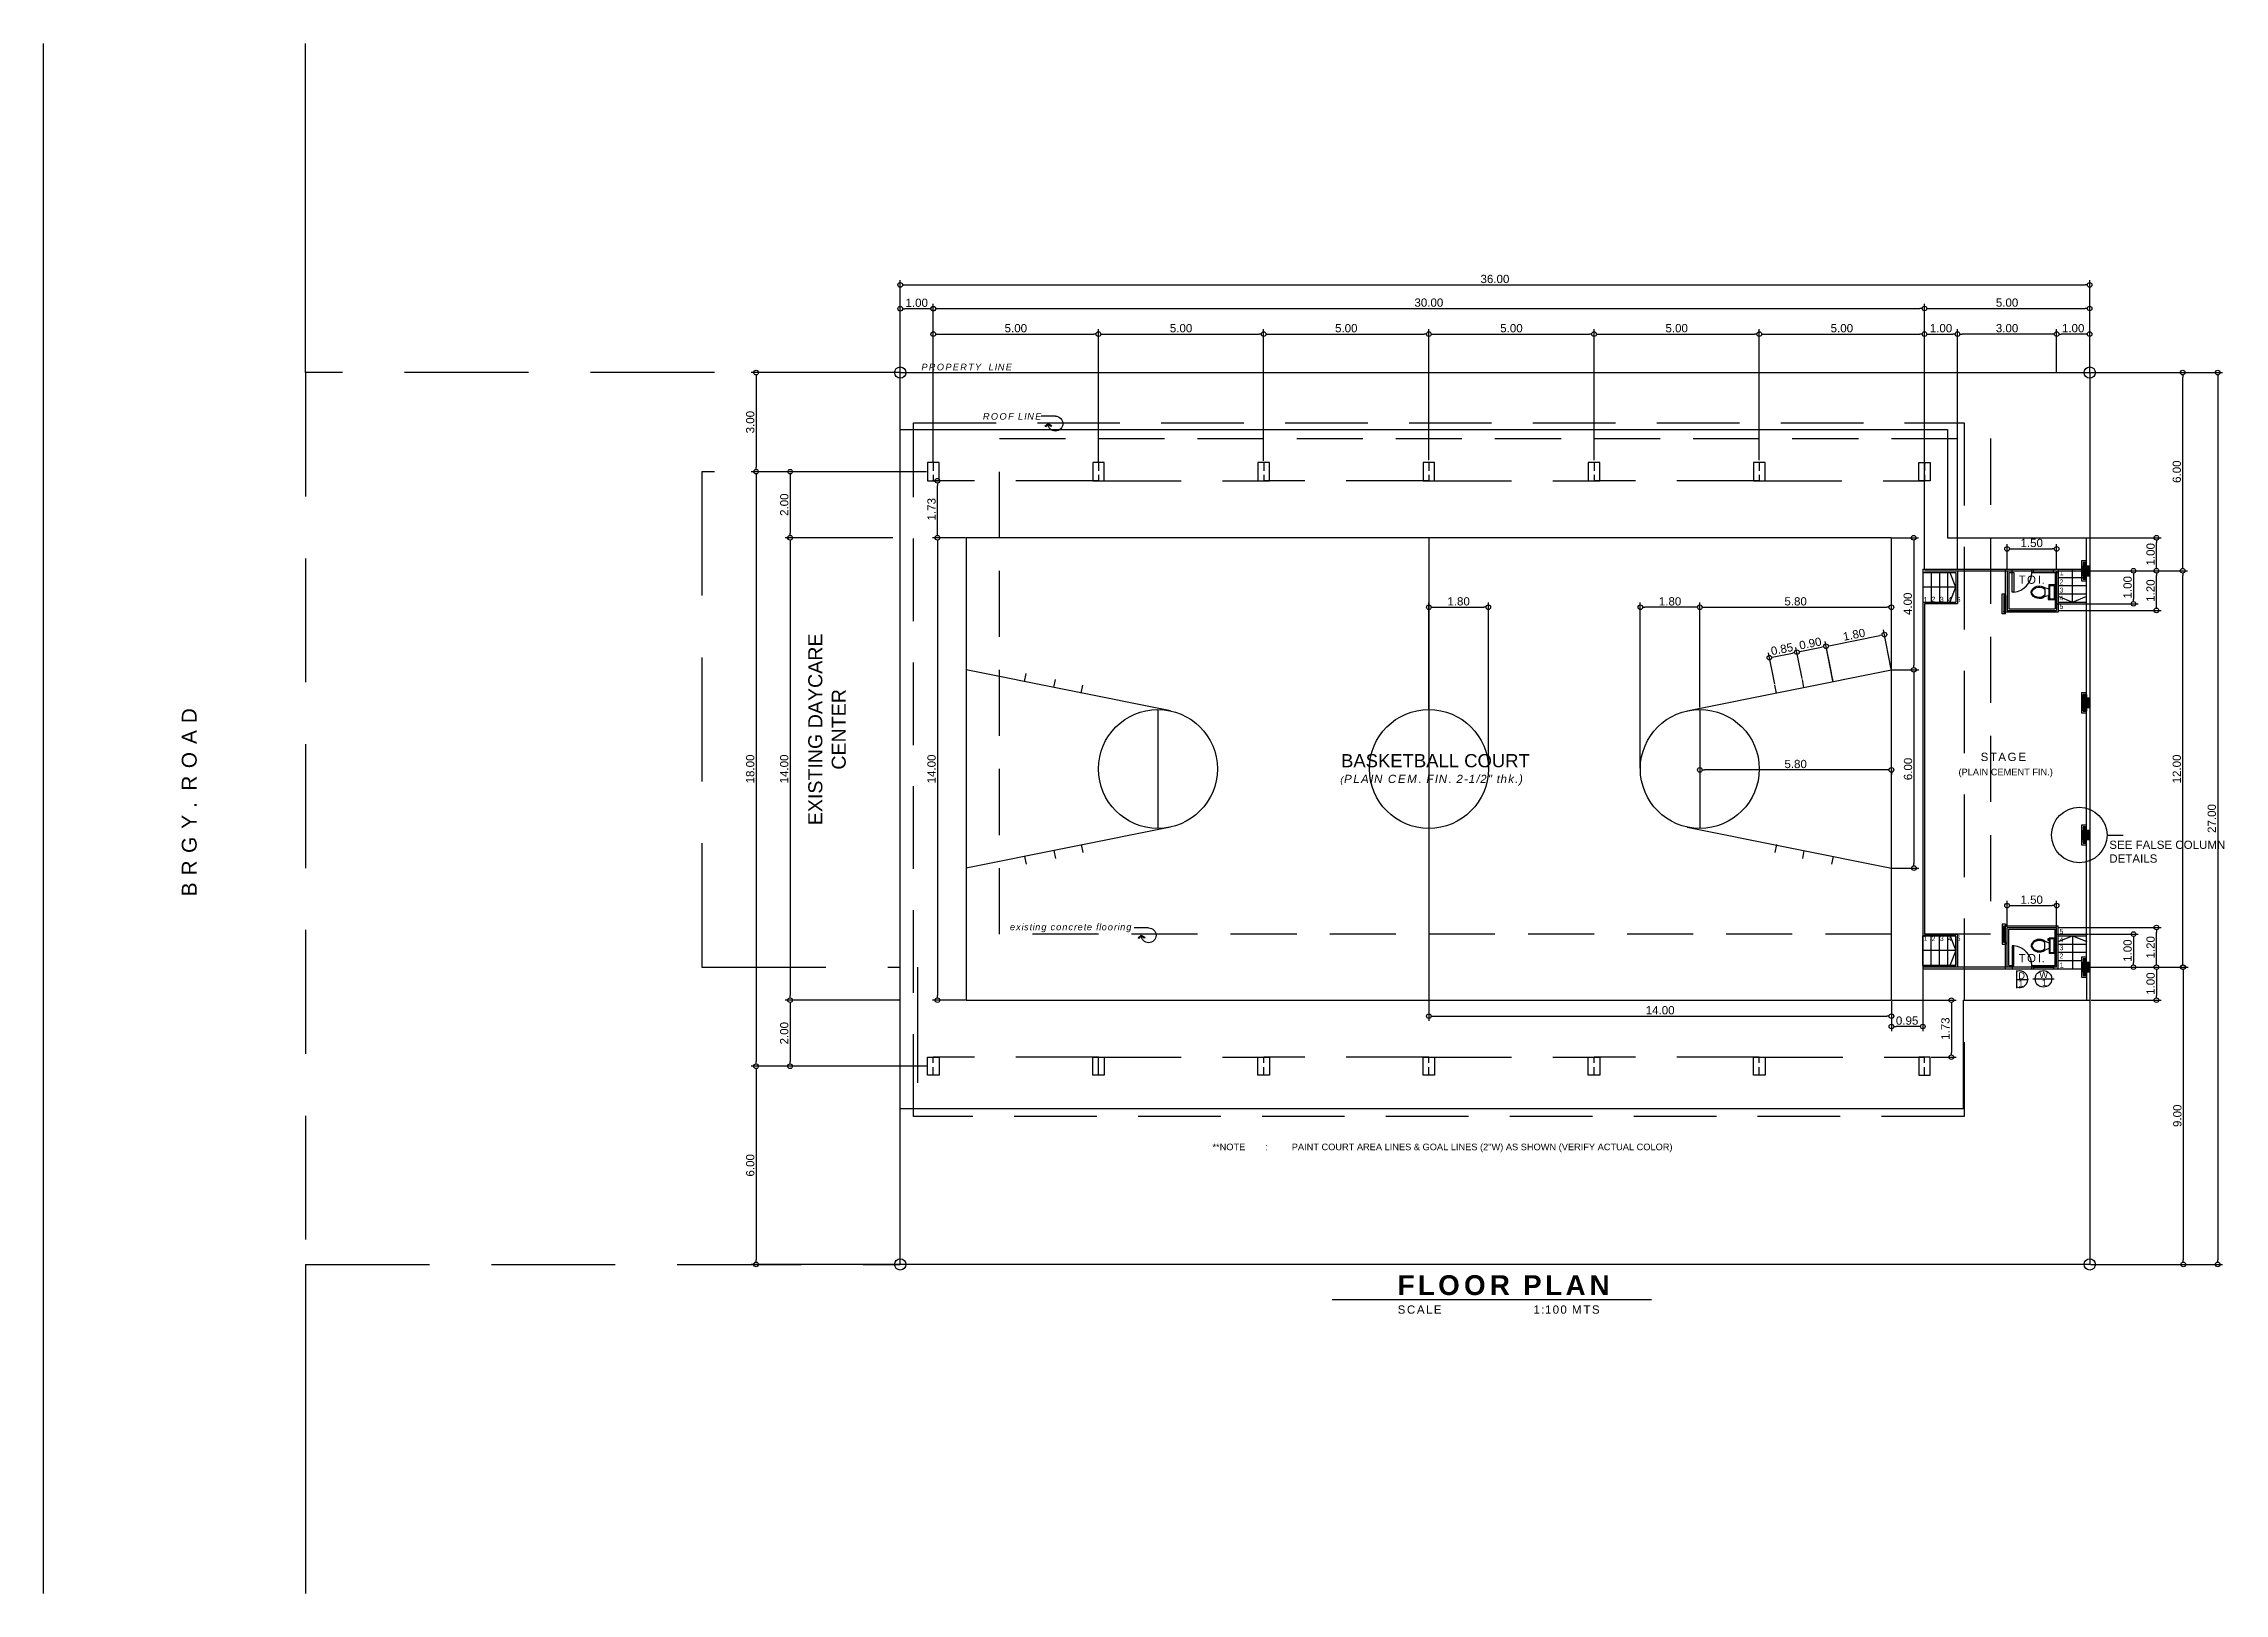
# Model space of a CAD drawing. Header units: inches. Extents: x -1369 to 1198, y -366 to 1398.
# Drawn here: x -57.1 to 8.9, y -245.5 to -198.6 of the extents above; entities that cross this region are included whole.
import ezdxf

# ---------------------------------------------------------------- set-up
doc = ezdxf.new("R2010")
doc.units = ezdxf.units.IN
doc.header["$MEASUREMENT"] = 0
doc.linetypes.add('HIDDEN', pattern=[0.375, 0.25, -0.125])
for name, color, linetype in [('cent', 3, 'Continuous'), ('COLM2', 7, 'Continuous'), ('dim', 8, 'Continuous'), ('rf', 1, 'HIDDEN'), ('txt', 7, 'Continuous'), ('wall', 7, 'Continuous')]:
    doc.layers.add(name, color=color, linetype=linetype)
doc.styles.get("Standard").update_dxf_attribs({"font": 'arial.ttf'})
doc.dimstyles.get("Standard").update_dxf_attribs({"dimtxt": 0.25, "dimasz": 0.14, "dimexe": 0.145, "dimexo": 0.025, "dimgap": 0.05, "dimtad": 1, "dimzin": 0, "dimdsep": 46, "dimtxsty": 'Standard', "dimblk": 'DOTBLANK', "dimcen": 0.09, "dimclrd": 256, "dimclre": 256, "dimaunit": 1, "dimadec": 5, "dimazin": 0, "dimtfac": 1, "dimtix": 1, "dimtofl": 0, "dimtmove": 0, "dimatfit": 3, "dimfxl": 0, "dimtolj": 1, "dimtzin": 0, "dimlwd": -1, "dimlwe": -1, "dimarcsym": 0})

msp = doc.modelspace()

# ---------------------------------------------------------------- texts
for s, width, insert, char_height, attachment_point in [('3', 0.159217, (3.934, -215.0316), 0.15, 1), ('2', 0.159217, (3.934, -214.7835), 0.15, 1), ('1', 0.159217, (3.9414, -214.508), 0.15, 1), ('1', 0.159217, (-0.1829, -215.3181), 0.15, 1), ('2', 0.159217, (0.0605, -215.307), 0.15, 1), ('3', 0.159217, (0.3125, -215.3096), 0.15, 1), ('4', 0.159217, (0.5611, -215.3112), 0.15, 1), ('5', 0.159217, (0.8201, -215.3155), 0.15, 1), ('4', 0.159217, (3.934, -215.2698), 0.15, 1), ('5', 0.159217, (3.936, -215.5247), 0.15, 1), ('1', 0.159217, (-0.1829, -225.7215), 0.15, 7), ('2', 0.159217, (0.0605, -225.7326), 0.15, 7), ('3', 0.159217, (0.3125, -225.73), 0.15, 7), ('4', 0.159217, (0.5611, -225.7284), 0.15, 7), ('5', 0.159217, (0.8201, -225.7241), 0.15, 7), ('4', 0.159217, (3.934, -225.7698), 0.15, 7), ('5', 0.159217, (3.936, -225.5149), 0.15, 7), ('3', 0.159217, (3.934, -226.008), 0.15, 7), ('2', 0.159217, (3.934, -226.2561), 0.15, 7), ('1', 0.159217, (3.9414, -226.5316), 0.15, 7), ('1', 0.159217, (2.6879, -226.9129), 0.2, 1), ('D', 0.159217, (2.6879, -226.6779), 0.2, 1), ('W', 0.159217, (3.3222, -226.652), 0.2, 1), ('1', 0.159217, (3.4016, -226.8914), 0.2, 1), ('{\\fArial|b1|i0|c0|p34;\\T1.2;FLOOR PLAN}', 13.342836, (-16.099, -235.8471), 0.6, 1)]:
    msp.add_mtext_dynamic_manual_height_columns(s, width=width, gutter_width=1, heights=[0], dxfattribs=dict(insert=insert, char_height=char_height, attachment_point=attachment_point))
at = {"attachment_point": 1, "rotation": 90}
for s, insert, char_height in [('\\pxqc;EXISTING DAYCARE\\PCENTER', (-33.9356, -225.6915), 0.425), ('\\pxqc;{\\T1.5;BRGY. ROAD}', (-52.8964, -227.7838), 0.45)]:
    msp.add_mtext_dynamic_manual_height_columns(s, width=12.740919, gutter_width=1, heights=[0], dxfattribs=dict(at, insert=insert, char_height=char_height))
at = {"char_height": 0.25, "attachment_point": 1}
for s, insert, width in [('{\\T1.2;SCALE}', (-16.0973, -236.7613), 2.789052), ('{\\T1.2;1:100 MTS}', (-11.9883, -236.7613), 4.208436)]:
    msp.add_mtext(s, dxfattribs=dict(at, insert=insert, width=width))
at = {"layer": 'Defpoints', "char_height": 0.2, "attachment_point": 1}
for s, insert, width in [('{\\fArial|b0|i1|c0|p34;\\T1.2;existing concrete flooring}', (-27.8325, -225.2037), 4.498814), ('**NOTE^I:^IPAINT COURT AREA LINES & GOAL LINES (2"W) AS SHOWN (VERIFY ACTUAL COLOR)', (-21.7021, -231.8629), 14.765613)]:
    msp.add_mtext(s, dxfattribs=dict(at, insert=insert, width=width))
at = {"layer": 'txt'}
for s, insert, char_height, width, attachment_point in [('{\\fArial|b0|i1|c0|p34;\\T1.2;PROPERTY  LINE}', (-30.5106, -208.2515), 0.2, 4.498814, 1), ('{\\fArial|b0|i1|c0|p34;\\T1.2;ROOF LINE}', (-28.6507, -209.7461), 0.2, 4.498814, 1), ('{\\T1.2;TOI.}', (2.695, -214.9179), 0.25, 2.789052, 7), ('BASKETBALL COURT', (-17.8106, -220.0693), 0.4, 6.064647, 1), ('{\\T1.2;STAGE}', (1.546, -220.029), 0.25, 2.789052, 1), ('{\\fArial|b0|i1|c0|p34;\\T1.2;(\\H1.25x;PLAIN CEM. FIN. 2-1/2" thk.)}', (-17.8314, -220.6956), 0.2, 6.880515, 1), ('(PLAIN CEMENT FIN.)', (0.8764, -220.5123), 0.2, 4.498814, 1), ('SEE FALSE COLUMN\\PDETAILS', (5.44, -222.6904), 0.25, 4.498814, 1), ('{\\T1.2;TOI.}', (2.695, -226.1217), 0.25, 2.789052, 1)]:
    msp.add_mtext(s, dxfattribs=dict(at, insert=insert, char_height=char_height, width=width, attachment_point=attachment_point))

# ---------------------------------------------------------------- blocks, each defined once
blk = doc.blocks.new('_DotBlank')
at = {"color": 0, "linetype": 'ByBlock', "lineweight": -2}
blk.add_line((-0.5, 0), (-1, 0), dxfattribs=at)
blk.add_circle((0, 0), 0.5, dxfattribs=at)
blk = doc.blocks.new('*D368')
at = {"layer": 'Defpoints', "color": 0, "transparency": 16777216}
for p in [(4.847, -205.865), (-31.153, -208.52), (4.847, -208.52)]:
    blk.add_point(p, dxfattribs=at)
at = {"layer": 'dim', "transparency": 16777216}
for p, q in [((-31.153, -208.495), (-31.153, -205.72)), ((-31.013, -205.865), (4.707, -205.865)), ((4.847, -208.495), (4.847, -205.72))]:
    blk.add_line(p, q, dxfattribs=at)
at = {"layer": 'dim', "transparency": 16777216, "xscale": 0.14, "yscale": 0.14, "zscale": 0.14, "rotation": 180}
blk.add_blockref('_DotBlank', (-31.153, -205.865), dxfattribs=at)
at = {"layer": 'dim', "transparency": 16777216, "xscale": 0.14, "yscale": 0.14, "zscale": 0.14}
blk.add_blockref('_DotBlank', (4.847, -205.865), dxfattribs=at)
at = {"layer": 'dim', "color": 0, "transparency": 16777216, "insert": (-13.153, -205.687), "char_height": 0.25, "attachment_point": 5}
blk.add_mtext('\\A1;36.00', dxfattribs=at)
blk = doc.blocks.new('*D346')
at = {"layer": 'Defpoints', "color": 0, "transparency": 16777216}
for p in [(4.847, -208.52), (4.847, -235.52), (8.722, -235.52)]:
    blk.add_point(p, dxfattribs=at)
at = {"layer": 'dim', "transparency": 16777216}
for p, q in [((4.872, -208.52), (8.867, -208.52)), ((8.722, -208.66), (8.722, -235.38)), ((4.872, -235.52), (8.867, -235.52))]:
    blk.add_line(p, q, dxfattribs=at)
at = {"layer": 'dim', "transparency": 16777216, "xscale": 0.14, "yscale": 0.14, "zscale": 0.14}
for p, rotation in [((8.722, -208.52), 90), ((8.722, -235.52), 270)]:
    blk.add_blockref('_DotBlank', p, dxfattribs=dict(at, rotation=rotation))
at = {"layer": 'dim', "color": 0, "transparency": 16777216, "insert": (8.544, -222.02), "char_height": 0.25, "attachment_point": 5, "rotation": 90}
blk.add_mtext('\\A1;27.00', dxfattribs=at)
blk = doc.blocks.new('*D366')
at = {"layer": 'Defpoints', "color": 0, "transparency": 16777216}
for p in [(-31.374, -213.52), (-34.485, -227.52), (-31.178, -227.52)]:
    blk.add_point(p, dxfattribs=at)
at = {"layer": 'dim', "transparency": 16777216}
for p, q in [((-31.399, -213.52), (-34.63, -213.52)), ((-34.485, -213.66), (-34.485, -227.38)), ((-31.203, -227.52), (-34.63, -227.52))]:
    blk.add_line(p, q, dxfattribs=at)
at = {"layer": 'dim', "transparency": 16777216, "xscale": 0.14, "yscale": 0.14, "zscale": 0.14}
for p, rotation in [((-34.485, -213.52), 90), ((-34.485, -227.52), 270)]:
    blk.add_blockref('_DotBlank', p, dxfattribs=dict(at, rotation=rotation))
at = {"layer": 'dim', "color": 0, "transparency": 16777216, "insert": (-34.663, -220.52), "char_height": 0.25, "attachment_point": 5, "rotation": 90}
blk.add_mtext('\\A1;14.00', dxfattribs=at)
blk = doc.blocks.new('*D383')
at = {"layer": 'Defpoints', "color": 0, "transparency": 16777216}
for p in [(-30.328, -211.52), (-35.514, -229.52), (-30.828, -229.52)]:
    blk.add_point(p, dxfattribs=at)
at = {"layer": 'dim', "transparency": 16777216}
for p, q in [((-30.353, -211.52), (-35.659, -211.52)), ((-35.514, -211.66), (-35.514, -229.38)), ((-30.853, -229.52), (-35.659, -229.52))]:
    blk.add_line(p, q, dxfattribs=at)
at = {"layer": 'dim', "transparency": 16777216, "xscale": 0.14, "yscale": 0.14, "zscale": 0.14}
for p, rotation in [((-35.514, -211.52), 90), ((-35.514, -229.52), 270)]:
    blk.add_blockref('_DotBlank', p, dxfattribs=dict(at, rotation=rotation))
at = {"layer": 'dim', "color": 0, "transparency": 16777216, "insert": (-35.692, -220.52), "char_height": 0.25, "attachment_point": 5, "rotation": 90}
blk.add_mtext('\\A1;18.00', dxfattribs=at)
blk = doc.blocks.new('*D384')
at = {"layer": 'Defpoints', "color": 0, "transparency": 16777216}
for p in [(-31.153, -206.586), (-31.153, -208.52), (-30.153, -211.245)]:
    blk.add_point(p, dxfattribs=at)
at = {"layer": 'dim', "transparency": 16777216}
for p, q in [((-31.153, -208.495), (-31.153, -206.441)), ((-30.293, -206.586), (-31.013, -206.586)), ((-30.153, -211.22), (-30.153, -206.441))]:
    blk.add_line(p, q, dxfattribs=at)
at = {"layer": 'dim', "transparency": 16777216, "xscale": 0.14, "yscale": 0.14, "zscale": 0.14, "rotation": 180}
blk.add_blockref('_DotBlank', (-31.153, -206.586), dxfattribs=at)
at = {"layer": 'dim', "transparency": 16777216, "xscale": 0.14, "yscale": 0.14, "zscale": 0.14}
blk.add_blockref('_DotBlank', (-30.153, -206.586), dxfattribs=at)
at = {"layer": 'dim', "color": 0, "transparency": 16777216, "insert": (-30.653, -206.408), "char_height": 0.25, "attachment_point": 5}
blk.add_mtext('\\A1;1.00', dxfattribs=at)
blk = doc.blocks.new('*D363')
at = {"layer": 'Defpoints', "color": 0, "transparency": 16777216}
for p in [(-30.803, -229.52), (-35.514, -235.52), (-31.153, -235.52)]:
    blk.add_point(p, dxfattribs=at)
at = {"layer": 'dim', "transparency": 16777216}
for p, q in [((-30.828, -229.52), (-35.659, -229.52)), ((-35.514, -229.66), (-35.514, -235.38)), ((-31.178, -235.52), (-35.659, -235.52))]:
    blk.add_line(p, q, dxfattribs=at)
at = {"layer": 'dim', "transparency": 16777216, "xscale": 0.14, "yscale": 0.14, "zscale": 0.14}
for p, rotation in [((-35.514, -229.52), 90), ((-35.514, -235.52), 270)]:
    blk.add_blockref('_DotBlank', p, dxfattribs=dict(at, rotation=rotation))
at = {"layer": 'dim', "color": 0, "transparency": 16777216, "insert": (-35.692, -232.52), "char_height": 0.25, "attachment_point": 5, "rotation": 90}
blk.add_mtext('\\A1;6.00', dxfattribs=at)
blk = doc.blocks.new('*D364')
at = {"layer": 'Defpoints', "color": 0, "transparency": 16777216}
for p in [(-31.324, -208.52), (-35.514, -211.52), (-31.324, -211.52)]:
    blk.add_point(p, dxfattribs=at)
at = {"layer": 'dim', "transparency": 16777216}
for p, q in [((-31.349, -208.52), (-35.659, -208.52)), ((-35.514, -208.66), (-35.514, -211.38)), ((-31.349, -211.52), (-35.659, -211.52))]:
    blk.add_line(p, q, dxfattribs=at)
at = {"layer": 'dim', "transparency": 16777216, "xscale": 0.14, "yscale": 0.14, "zscale": 0.14}
for p, rotation in [((-35.514, -208.52), 90), ((-35.514, -211.52), 270)]:
    blk.add_blockref('_DotBlank', p, dxfattribs=dict(at, rotation=rotation))
at = {"layer": 'dim', "color": 0, "transparency": 16777216, "insert": (-35.692, -210.02), "char_height": 0.25, "attachment_point": 5, "rotation": 90}
blk.add_mtext('\\A1;3.00', dxfattribs=at)
blk = doc.blocks.new('*D365')
at = {"layer": 'Defpoints', "color": 0, "transparency": 16777216}
for p in [(-31.349, -211.52), (-34.484, -213.52), (-31.349, -213.52)]:
    blk.add_point(p, dxfattribs=at)
at = {"layer": 'dim', "transparency": 16777216}
for p, q in [((-31.374, -211.52), (-34.629, -211.52)), ((-34.484, -211.66), (-34.484, -213.38)), ((-31.374, -213.52), (-34.629, -213.52))]:
    blk.add_line(p, q, dxfattribs=at)
at = {"layer": 'dim', "transparency": 16777216, "xscale": 0.14, "yscale": 0.14, "zscale": 0.14}
for p, rotation in [((-34.484, -211.52), 90), ((-34.484, -213.52), 270)]:
    blk.add_blockref('_DotBlank', p, dxfattribs=dict(at, rotation=rotation))
at = {"layer": 'dim', "color": 0, "transparency": 16777216, "insert": (-34.661, -212.52), "char_height": 0.25, "attachment_point": 5, "rotation": 90}
blk.add_mtext('\\A1;2.00', dxfattribs=at)
blk = doc.blocks.new('*D350')
at = {"layer": 'Defpoints', "color": 0, "transparency": 16777216}
for p in [(-31.153, -227.52), (-34.485, -229.52), (-30.303, -229.52)]:
    blk.add_point(p, dxfattribs=at)
at = {"layer": 'dim', "transparency": 16777216}
for p, q in [((-31.178, -227.52), (-34.63, -227.52)), ((-34.485, -227.66), (-34.485, -229.38)), ((-30.328, -229.52), (-34.63, -229.52))]:
    blk.add_line(p, q, dxfattribs=at)
at = {"layer": 'dim', "transparency": 16777216, "xscale": 0.14, "yscale": 0.14, "zscale": 0.14}
for p, rotation in [((-34.485, -227.52), 90), ((-34.485, -229.52), 270)]:
    blk.add_blockref('_DotBlank', p, dxfattribs=dict(at, rotation=rotation))
at = {"layer": 'dim', "color": 0, "transparency": 16777216, "insert": (-34.663, -228.52), "char_height": 0.25, "attachment_point": 5, "rotation": 90}
blk.add_mtext('\\A1;2.00', dxfattribs=at)
blk = doc.blocks.new('*D351')
at = {"layer": 'Defpoints', "color": 0, "transparency": 16777216}
for p in [(-0.153, -206.579), (-30.153, -208.52), (-0.153, -208.52)]:
    blk.add_point(p, dxfattribs=at)
at = {"layer": 'dim', "transparency": 16777216}
for p, q in [((-30.153, -208.495), (-30.153, -206.434)), ((-30.013, -206.579), (-0.293, -206.579)), ((-0.153, -208.495), (-0.153, -206.434))]:
    blk.add_line(p, q, dxfattribs=at)
at = {"layer": 'dim', "transparency": 16777216, "xscale": 0.14, "yscale": 0.14, "zscale": 0.14, "rotation": 180}
blk.add_blockref('_DotBlank', (-30.153, -206.579), dxfattribs=at)
at = {"layer": 'dim', "transparency": 16777216, "xscale": 0.14, "yscale": 0.14, "zscale": 0.14}
blk.add_blockref('_DotBlank', (-0.153, -206.579), dxfattribs=at)
at = {"layer": 'dim', "color": 0, "transparency": 16777216, "insert": (-15.153, -206.402), "char_height": 0.25, "attachment_point": 5}
blk.add_mtext('\\A1;30.00', dxfattribs=at)
blk = doc.blocks.new('*D352')
at = {"layer": 'Defpoints', "color": 0, "transparency": 16777216}
for p in [(4.847, -206.579), (4.847, -208.52), (-0.153, -214.52)]:
    blk.add_point(p, dxfattribs=at)
at = {"layer": 'dim', "transparency": 16777216}
for p, q in [((-0.153, -214.495), (-0.153, -206.434)), ((-0.013, -206.579), (4.707, -206.579)), ((4.847, -208.495), (4.847, -206.434))]:
    blk.add_line(p, q, dxfattribs=at)
at = {"layer": 'dim', "transparency": 16777216, "xscale": 0.14, "yscale": 0.14, "zscale": 0.14, "rotation": 180}
blk.add_blockref('_DotBlank', (-0.153, -206.579), dxfattribs=at)
at = {"layer": 'dim', "transparency": 16777216, "xscale": 0.14, "yscale": 0.14, "zscale": 0.14}
blk.add_blockref('_DotBlank', (4.847, -206.579), dxfattribs=at)
at = {"layer": 'dim', "color": 0, "transparency": 16777216, "insert": (2.347, -206.402), "char_height": 0.25, "attachment_point": 5}
blk.add_mtext('\\A1;5.00', dxfattribs=at)
blk = doc.blocks.new('*D381')
at = {"layer": 'Defpoints', "color": 0, "transparency": 16777216}
for p in [(-25.153, -207.355), (-30.153, -208.52), (-25.153, -211.245)]:
    blk.add_point(p, dxfattribs=at)
at = {"layer": 'dim', "transparency": 16777216}
for p, q in [((-30.153, -208.495), (-30.153, -207.21)), ((-25.153, -211.22), (-25.153, -207.21)), ((-30.013, -207.355), (-25.293, -207.355))]:
    blk.add_line(p, q, dxfattribs=at)
at = {"layer": 'dim', "transparency": 16777216, "xscale": 0.14, "yscale": 0.14, "zscale": 0.14, "rotation": 180}
blk.add_blockref('_DotBlank', (-30.153, -207.355), dxfattribs=at)
at = {"layer": 'dim', "transparency": 16777216, "xscale": 0.14, "yscale": 0.14, "zscale": 0.14}
blk.add_blockref('_DotBlank', (-25.153, -207.355), dxfattribs=at)
at = {"layer": 'dim', "color": 0, "transparency": 16777216, "insert": (-27.653, -207.177), "char_height": 0.25, "attachment_point": 5}
blk.add_mtext('\\A1;5.00', dxfattribs=at)
blk = doc.blocks.new('*D353')
at = {"layer": 'Defpoints', "color": 0, "transparency": 16777216}
for p in [(-20.153, -207.355), (-25.153, -211.22), (-20.153, -211.22)]:
    blk.add_point(p, dxfattribs=at)
at = {"layer": 'dim', "transparency": 16777216}
for p, q in [((-25.153, -211.195), (-25.153, -207.21)), ((-20.153, -211.195), (-20.153, -207.21)), ((-25.013, -207.355), (-20.293, -207.355))]:
    blk.add_line(p, q, dxfattribs=at)
at = {"layer": 'dim', "transparency": 16777216, "xscale": 0.14, "yscale": 0.14, "zscale": 0.14, "rotation": 180}
blk.add_blockref('_DotBlank', (-25.153, -207.355), dxfattribs=at)
at = {"layer": 'dim', "transparency": 16777216, "xscale": 0.14, "yscale": 0.14, "zscale": 0.14}
blk.add_blockref('_DotBlank', (-20.153, -207.355), dxfattribs=at)
at = {"layer": 'dim', "color": 0, "transparency": 16777216, "insert": (-22.653, -207.177), "char_height": 0.25, "attachment_point": 5}
blk.add_mtext('\\A1;5.00', dxfattribs=at)
blk = doc.blocks.new('*D354')
at = {"layer": 'Defpoints', "color": 0, "transparency": 16777216}
for p in [(-15.153, -207.355), (-20.153, -211.195), (-15.153, -211.195)]:
    blk.add_point(p, dxfattribs=at)
at = {"layer": 'dim', "transparency": 16777216}
for p, q in [((-20.153, -211.17), (-20.153, -207.21)), ((-15.153, -211.17), (-15.153, -207.21)), ((-20.013, -207.355), (-15.293, -207.355))]:
    blk.add_line(p, q, dxfattribs=at)
at = {"layer": 'dim', "transparency": 16777216, "xscale": 0.14, "yscale": 0.14, "zscale": 0.14, "rotation": 180}
blk.add_blockref('_DotBlank', (-20.153, -207.355), dxfattribs=at)
at = {"layer": 'dim', "transparency": 16777216, "xscale": 0.14, "yscale": 0.14, "zscale": 0.14}
blk.add_blockref('_DotBlank', (-15.153, -207.355), dxfattribs=at)
at = {"layer": 'dim', "color": 0, "transparency": 16777216, "insert": (-17.653, -207.177), "char_height": 0.25, "attachment_point": 5}
blk.add_mtext('\\A1;5.00', dxfattribs=at)
blk = doc.blocks.new('*D355')
at = {"layer": 'Defpoints', "color": 0, "transparency": 16777216}
for p in [(-10.153, -207.355), (-15.153, -211.195), (-10.153, -211.195)]:
    blk.add_point(p, dxfattribs=at)
at = {"layer": 'dim', "transparency": 16777216}
for p, q in [((-15.153, -211.17), (-15.153, -207.21)), ((-10.153, -211.17), (-10.153, -207.21)), ((-15.013, -207.355), (-10.293, -207.355))]:
    blk.add_line(p, q, dxfattribs=at)
at = {"layer": 'dim', "transparency": 16777216, "xscale": 0.14, "yscale": 0.14, "zscale": 0.14, "rotation": 180}
blk.add_blockref('_DotBlank', (-15.153, -207.355), dxfattribs=at)
at = {"layer": 'dim', "transparency": 16777216, "xscale": 0.14, "yscale": 0.14, "zscale": 0.14}
blk.add_blockref('_DotBlank', (-10.153, -207.355), dxfattribs=at)
at = {"layer": 'dim', "color": 0, "transparency": 16777216, "insert": (-12.653, -207.177), "char_height": 0.25, "attachment_point": 5}
blk.add_mtext('\\A1;5.00', dxfattribs=at)
blk = doc.blocks.new('*D356')
at = {"layer": 'Defpoints', "color": 0, "transparency": 16777216}
for p in [(-5.153, -207.355), (-10.153, -211.195), (-5.153, -211.195)]:
    blk.add_point(p, dxfattribs=at)
at = {"layer": 'dim', "transparency": 16777216}
for p, q in [((-10.153, -211.17), (-10.153, -207.21)), ((-5.153, -211.17), (-5.153, -207.21)), ((-10.013, -207.355), (-5.293, -207.355))]:
    blk.add_line(p, q, dxfattribs=at)
at = {"layer": 'dim', "transparency": 16777216, "xscale": 0.14, "yscale": 0.14, "zscale": 0.14, "rotation": 180}
blk.add_blockref('_DotBlank', (-10.153, -207.355), dxfattribs=at)
at = {"layer": 'dim', "transparency": 16777216, "xscale": 0.14, "yscale": 0.14, "zscale": 0.14}
blk.add_blockref('_DotBlank', (-5.153, -207.355), dxfattribs=at)
at = {"layer": 'dim', "color": 0, "transparency": 16777216, "insert": (-7.653, -207.177), "char_height": 0.25, "attachment_point": 5}
blk.add_mtext('\\A1;5.00', dxfattribs=at)
blk = doc.blocks.new('*D357')
at = {"layer": 'Defpoints', "color": 0, "transparency": 16777216}
for p in [(-0.153, -207.355), (-5.153, -211.195), (-0.153, -211.195)]:
    blk.add_point(p, dxfattribs=at)
at = {"layer": 'dim', "transparency": 16777216}
for p, q in [((-5.153, -211.17), (-5.153, -207.21)), ((-0.153, -211.17), (-0.153, -207.21)), ((-5.013, -207.355), (-0.293, -207.355))]:
    blk.add_line(p, q, dxfattribs=at)
at = {"layer": 'dim', "transparency": 16777216, "xscale": 0.14, "yscale": 0.14, "zscale": 0.14, "rotation": 180}
blk.add_blockref('_DotBlank', (-5.153, -207.355), dxfattribs=at)
at = {"layer": 'dim', "transparency": 16777216, "xscale": 0.14, "yscale": 0.14, "zscale": 0.14}
blk.add_blockref('_DotBlank', (-0.153, -207.355), dxfattribs=at)
at = {"layer": 'dim', "color": 0, "transparency": 16777216, "insert": (-2.653, -207.177), "char_height": 0.25, "attachment_point": 5}
blk.add_mtext('\\A1;5.00', dxfattribs=at)
blk = doc.blocks.new('circular leader')
at = {"color": 8}
for points in [[(220.29, 247.37), (221.89, 247.37)], [(221.12, 246.54), (220.73, 246.34), (220.79, 246.23), (221.11, 246.43), (221.38, 246.17), (221.46, 246.27), (221.12, 246.54)]]:
    blk.add_lwpolyline(points, dxfattribs=at)
blk.add_arc((220.29, 246.54), 0.829, 90, 0, dxfattribs=at)
blk = doc.blocks.new('*D358')
at = {"layer": 'Defpoints', "color": 0, "transparency": 16777216}
for p in [(4.847, -226.52), (4.847, -235.52), (7.679, -235.52)]:
    blk.add_point(p, dxfattribs=at)
at = {"layer": 'dim', "transparency": 16777216}
for p, q in [((4.872, -226.52), (7.824, -226.52)), ((7.679, -226.66), (7.679, -235.38)), ((4.872, -235.52), (7.824, -235.52))]:
    blk.add_line(p, q, dxfattribs=at)
at = {"layer": 'dim', "transparency": 16777216, "xscale": 0.14, "yscale": 0.14, "zscale": 0.14}
for p, rotation in [((7.679, -226.52), 90), ((7.679, -235.52), 270)]:
    blk.add_blockref('_DotBlank', p, dxfattribs=dict(at, rotation=rotation))
at = {"layer": 'dim', "color": 0, "transparency": 16777216, "insert": (7.501, -231.02), "char_height": 0.25, "attachment_point": 5, "rotation": 90}
blk.add_mtext('\\A1;9.00', dxfattribs=at)
blk = doc.blocks.new('*D382')
at = {"layer": 'Defpoints', "color": 0, "transparency": 16777216}
for p in [(3.847, -214.52), (7.663, -214.52), (4.847, -226.52)]:
    blk.add_point(p, dxfattribs=at)
at = {"layer": 'dim', "transparency": 16777216}
for p, q in [((3.872, -214.52), (7.808, -214.52)), ((7.663, -226.38), (7.663, -214.66)), ((4.872, -226.52), (7.808, -226.52))]:
    blk.add_line(p, q, dxfattribs=at)
at = {"layer": 'dim', "transparency": 16777216, "xscale": 0.14, "yscale": 0.14, "zscale": 0.14}
for p, rotation in [((7.663, -214.52), 90), ((7.663, -226.52), 270)]:
    blk.add_blockref('_DotBlank', p, dxfattribs=dict(at, rotation=rotation))
at = {"layer": 'dim', "color": 0, "transparency": 16777216, "insert": (7.485, -220.52), "char_height": 0.25, "attachment_point": 5, "rotation": 90}
blk.add_mtext('\\A1;12.00', dxfattribs=at)
blk = doc.blocks.new('*D359')
at = {"layer": 'Defpoints', "color": 0, "transparency": 16777216}
for p in [(4.847, -208.52), (7.663, -208.52), (4.847, -214.52)]:
    blk.add_point(p, dxfattribs=at)
at = {"layer": 'dim', "transparency": 16777216}
for p, q in [((4.872, -208.52), (7.808, -208.52)), ((7.663, -214.38), (7.663, -208.66)), ((4.872, -214.52), (7.808, -214.52))]:
    blk.add_line(p, q, dxfattribs=at)
at = {"layer": 'dim', "transparency": 16777216, "xscale": 0.14, "yscale": 0.14, "zscale": 0.14}
for p, rotation in [((7.663, -208.52), 90), ((7.663, -214.52), 270)]:
    blk.add_blockref('_DotBlank', p, dxfattribs=dict(at, rotation=rotation))
at = {"layer": 'dim', "color": 0, "transparency": 16777216, "insert": (7.485, -211.52), "char_height": 0.25, "attachment_point": 5, "rotation": 90}
blk.add_mtext('\\A1;6.00', dxfattribs=at)
blk = doc.blocks.new('*D360')
at = {"layer": 'Defpoints', "color": 0, "transparency": 16777216}
for p in [(3.847, -207.355), (3.847, -208.52), (4.847, -208.52)]:
    blk.add_point(p, dxfattribs=at)
at = {"layer": 'dim', "transparency": 16777216}
for p, q in [((3.847, -208.495), (3.847, -207.21)), ((4.847, -208.495), (4.847, -207.21)), ((4.707, -207.355), (3.987, -207.355))]:
    blk.add_line(p, q, dxfattribs=at)
at = {"layer": 'dim', "transparency": 16777216, "xscale": 0.14, "yscale": 0.14, "zscale": 0.14, "rotation": 180}
blk.add_blockref('_DotBlank', (3.847, -207.355), dxfattribs=at)
at = {"layer": 'dim', "transparency": 16777216, "xscale": 0.14, "yscale": 0.14, "zscale": 0.14}
blk.add_blockref('_DotBlank', (4.847, -207.355), dxfattribs=at)
at = {"layer": 'dim', "color": 0, "transparency": 16777216, "insert": (4.347, -207.177), "char_height": 0.25, "attachment_point": 5}
blk.add_mtext('\\A1;1.00', dxfattribs=at)
blk = doc.blocks.new('*D361')
at = {"layer": 'Defpoints', "color": 0, "transparency": 16777216}
for p in [(0.847, -207.355), (-0.153, -208.495), (0.847, -214.52)]:
    blk.add_point(p, dxfattribs=at)
at = {"layer": 'dim', "transparency": 16777216}
for p, q in [((-0.153, -208.47), (-0.153, -207.21)), ((0.847, -214.495), (0.847, -207.21)), ((-0.013, -207.355), (0.707, -207.355))]:
    blk.add_line(p, q, dxfattribs=at)
at = {"layer": 'dim', "transparency": 16777216, "xscale": 0.14, "yscale": 0.14, "zscale": 0.14, "rotation": 180}
blk.add_blockref('_DotBlank', (-0.153, -207.355), dxfattribs=at)
at = {"layer": 'dim', "transparency": 16777216, "xscale": 0.14, "yscale": 0.14, "zscale": 0.14}
blk.add_blockref('_DotBlank', (0.847, -207.355), dxfattribs=at)
at = {"layer": 'dim', "color": 0, "transparency": 16777216, "insert": (0.347, -207.177), "char_height": 0.25, "attachment_point": 5}
blk.add_mtext('\\A1;1.00', dxfattribs=at)
blk = doc.blocks.new('*D362')
at = {"layer": 'Defpoints', "color": 0, "transparency": 16777216}
for p in [(0.847, -207.355), (0.847, -207.355), (3.847, -207.355)]:
    blk.add_point(p, dxfattribs=at)
at = {"layer": 'dim', "transparency": 16777216}
for p, q in [((0.847, -207.33), (0.847, -207.21)), ((3.847, -207.33), (3.847, -207.21)), ((3.707, -207.355), (0.987, -207.355))]:
    blk.add_line(p, q, dxfattribs=at)
at = {"layer": 'dim', "transparency": 16777216, "xscale": 0.14, "yscale": 0.14, "zscale": 0.14, "rotation": 180}
blk.add_blockref('_DotBlank', (0.847, -207.355), dxfattribs=at)
at = {"layer": 'dim', "transparency": 16777216, "xscale": 0.14, "yscale": 0.14, "zscale": 0.14}
blk.add_blockref('_DotBlank', (3.847, -207.355), dxfattribs=at)
at = {"layer": 'dim', "color": 0, "transparency": 16777216, "insert": (2.347, -207.177), "char_height": 0.25, "attachment_point": 5}
blk.add_mtext('\\A1;3.00', dxfattribs=at)
blk = doc.blocks.new('*D349')
at = {"layer": 'Defpoints', "color": 0, "transparency": 16777216}
for p in [(3.847, -225.32), (6.868, -225.32), (4.847, -226.52)]:
    blk.add_point(p, dxfattribs=at)
at = {"layer": 'dim', "transparency": 16777216}
for p, q in [((3.872, -225.32), (7.013, -225.32)), ((6.868, -226.38), (6.868, -225.46)), ((4.872, -226.52), (7.013, -226.52))]:
    blk.add_line(p, q, dxfattribs=at)
at = {"layer": 'dim', "transparency": 16777216, "xscale": 0.14, "yscale": 0.14, "zscale": 0.14}
for p, rotation in [((6.868, -225.32), 90), ((6.868, -226.52), 270)]:
    blk.add_blockref('_DotBlank', p, dxfattribs=dict(at, rotation=rotation))
at = {"layer": 'dim', "color": 0, "transparency": 16777216, "insert": (6.691, -225.92), "char_height": 0.25, "attachment_point": 5, "rotation": 90}
blk.add_mtext('\\A1;1.20', dxfattribs=at)
blk = doc.blocks.new('*D367')
at = {"layer": 'Defpoints', "color": 0, "transparency": 16777216}
for p in [(3.847, -224.657), (2.347, -225.32), (3.847, -225.32)]:
    blk.add_point(p, dxfattribs=at)
at = {"layer": 'dim', "transparency": 16777216}
for p, q in [((2.347, -225.295), (2.347, -224.512)), ((2.487, -224.657), (3.707, -224.657)), ((3.847, -225.295), (3.847, -224.512))]:
    blk.add_line(p, q, dxfattribs=at)
at = {"layer": 'dim', "transparency": 16777216, "xscale": 0.14, "yscale": 0.14, "zscale": 0.14, "rotation": 180}
blk.add_blockref('_DotBlank', (2.347, -224.657), dxfattribs=at)
at = {"layer": 'dim', "transparency": 16777216, "xscale": 0.14, "yscale": 0.14, "zscale": 0.14}
blk.add_blockref('_DotBlank', (3.847, -224.657), dxfattribs=at)
at = {"layer": 'dim', "color": 0, "transparency": 16777216, "insert": (3.092, -224.479), "char_height": 0.25, "attachment_point": 5}
blk.add_mtext('\\A1;1.50', dxfattribs=at)
blk = doc.blocks.new('TOI.')
for p, q in [((-0.22, 0.121), (-0.176, 0.121)), ((-0.22, 0.099), (-0.22, 0.121)), ((-0.154, 0.099), (-0.22, 0.099)), ((-0.176, 0.121), (-0.176, 0.132)), ((-0.154, 0.132), (-0.154, 0.099)), ((0.088, 0), (-0.088, 0)), ((0.209, 0.176), (0.209, 0.264))]:
    blk.add_line(p, q)
at = {"color": 6, "lineweight": 15}
for p, q in [((-0.2, 0.308), (-0.2, 0.308)), ((-0.2, 0.132), (-0.2, 0.121)), ((0, 0.308), (0, 0.308)), ((0.2, 0.308), (0.2, 0.308))]:
    blk.add_line(p, q, dxfattribs=at)
for points in [[(0.231, 0.132), (0.231, 0.308), (-0.231, 0.308), (-0.231, 0.132)], [(-0.231, 0.208), (-0.231, 0.132), (0.231, 0.132), (0.231, 0.208)], [(-0.209, 0.264), (-0.209, 0.176)], [(0.187, 0.286), (-0.187, 0.286)], [(-0.187, 0.154), (0.187, 0.154)], [(-0.132, 0), (-0.088, 0.132)], [(0.088, 0.132), (0.132, 0)]]:
    blk.add_lwpolyline(points)
for centre, radius, start, end in [((-0.19, 0.267), 0.0194, 81.8699, 188.1301), ((-0.19, 0.173), 0.0194, 171.8699, 278.1301), ((0.077, -0.167), 0.268, 141.46911, 247.97143), ((0.092, -0.172), 0.249, 136.36773, 238.94682), ((-0.077, -0.167), 0.268, 292.02843, 38.53071), ((-0.092, -0.172), 0.249, 301.05301, 43.63209), ((0.19, 0.267), 0.0194, 351.8699, 98.1301), ((0.19, 0.173), 0.0194, 261.8699, 8.1301), ((0, -0.305), 0.088, 245.73182, 294.26817), ((0, -0.33), 0.088, 254.86053, 285.13947)]:
    blk.add_arc(centre, radius, start, end)
blk = doc.blocks.new('*D385')
at = {"layer": 'Defpoints', "color": 0, "transparency": 16777216}
for p in [(4.797, -225.52), (4.847, -226.52), (6.173, -226.52)]:
    blk.add_point(p, dxfattribs=at)
at = {"layer": 'dim', "transparency": 16777216}
for p, q in [((4.822, -225.52), (6.318, -225.52)), ((6.173, -225.66), (6.173, -226.38)), ((4.872, -226.52), (6.318, -226.52))]:
    blk.add_line(p, q, dxfattribs=at)
at = {"layer": 'dim', "transparency": 16777216, "xscale": 0.14, "yscale": 0.14, "zscale": 0.14}
for p, rotation in [((6.173, -225.52), 90), ((6.173, -226.52), 270)]:
    blk.add_blockref('_DotBlank', p, dxfattribs=dict(at, rotation=rotation))
at = {"layer": 'dim', "color": 0, "transparency": 16777216, "insert": (5.995, -226.02), "char_height": 0.25, "attachment_point": 5, "rotation": 90}
blk.add_mtext('\\A1;1.00', dxfattribs=at)
blk = doc.blocks.new('fc')
h = blk.add_hatch()
h.set_pattern_fill('ANSI31', color=3, scale=0.05)
h.paths.add_polyline_path([(0, 0), (-0.05, 0), (-0.05, -0.5), (0, -0.5)])
at = {"color": 1}
blk.add_lwpolyline([(0, 0.05), (-0.1, 0.05), (-0.1, -0.55), (0, -0.55)], dxfattribs=at)
for points in [[(-0.05, -0.5), (-0.05, 0), (0, 0)], [(0, 0.05), (0, 0)], [(0, -0.5), (0, 0)], [(0, -0.5), (-0.05, -0.5)], [(0, -0.5), (0, -0.55)]]:
    blk.add_lwpolyline(points)
blk = doc.blocks.new('*D341')
at = {"layer": 'Defpoints', "color": 0, "transparency": 16777216}
for p in [(3.847, -214.52), (6.868, -214.52), (3.897, -215.72)]:
    blk.add_point(p, dxfattribs=at)
at = {"layer": 'dim', "transparency": 16777216}
for p, q in [((3.872, -214.52), (7.013, -214.52)), ((6.868, -215.58), (6.868, -214.66)), ((3.922, -215.72), (7.013, -215.72))]:
    blk.add_line(p, q, dxfattribs=at)
at = {"layer": 'dim', "transparency": 16777216, "xscale": 0.14, "yscale": 0.14, "zscale": 0.14}
for p, rotation in [((6.868, -214.52), 90), ((6.868, -215.72), 270)]:
    blk.add_blockref('_DotBlank', p, dxfattribs=dict(at, rotation=rotation))
at = {"layer": 'dim', "color": 0, "transparency": 16777216, "insert": (6.691, -215.12), "char_height": 0.25, "attachment_point": 5, "rotation": 90}
blk.add_mtext('\\A1;1.20', dxfattribs=at)
blk = doc.blocks.new('*D342')
at = {"layer": 'Defpoints', "color": 0, "transparency": 16777216}
for p in [(3.847, -213.857), (2.347, -214.52), (3.847, -214.52)]:
    blk.add_point(p, dxfattribs=at)
at = {"layer": 'dim', "transparency": 16777216}
for p, q in [((2.347, -214.495), (2.347, -213.712)), ((3.847, -214.495), (3.847, -213.712)), ((2.487, -213.857), (3.707, -213.857))]:
    blk.add_line(p, q, dxfattribs=at)
at = {"layer": 'dim', "transparency": 16777216, "xscale": 0.14, "yscale": 0.14, "zscale": 0.14, "rotation": 180}
blk.add_blockref('_DotBlank', (2.347, -213.857), dxfattribs=at)
at = {"layer": 'dim', "transparency": 16777216, "xscale": 0.14, "yscale": 0.14, "zscale": 0.14}
blk.add_blockref('_DotBlank', (3.847, -213.857), dxfattribs=at)
at = {"layer": 'dim', "color": 0, "transparency": 16777216, "insert": (3.092, -213.679), "char_height": 0.25, "attachment_point": 5}
blk.add_mtext('\\A1;1.50', dxfattribs=at)
blk = doc.blocks.new('*D343')
at = {"layer": 'Defpoints', "color": 0, "transparency": 16777216}
for p in [(4.797, -214.52), (4.847, -215.52), (6.173, -215.52)]:
    blk.add_point(p, dxfattribs=at)
at = {"layer": 'dim', "transparency": 16777216}
for p, q in [((4.822, -214.52), (6.318, -214.52)), ((6.173, -214.66), (6.173, -215.38)), ((4.872, -215.52), (6.318, -215.52))]:
    blk.add_line(p, q, dxfattribs=at)
at = {"layer": 'dim', "transparency": 16777216, "xscale": 0.14, "yscale": 0.14, "zscale": 0.14}
for p, rotation in [((6.173, -214.52), 90), ((6.173, -215.52), 270)]:
    blk.add_blockref('_DotBlank', p, dxfattribs=dict(at, rotation=rotation))
at = {"layer": 'dim', "color": 0, "transparency": 16777216, "insert": (5.995, -215.02), "char_height": 0.25, "attachment_point": 5, "rotation": 90}
blk.add_mtext('\\A1;1.00', dxfattribs=at)
blk = doc.blocks.new('*D344')
at = {"layer": 'Defpoints', "color": 0, "transparency": 16777216}
for p in [(4.872, -226.52), (4.872, -227.52), (6.868, -227.52)]:
    blk.add_point(p, dxfattribs=at)
at = {"layer": 'dim', "transparency": 16777216}
for p, q in [((4.897, -226.52), (7.013, -226.52)), ((6.868, -226.66), (6.868, -227.38)), ((4.897, -227.52), (7.013, -227.52))]:
    blk.add_line(p, q, dxfattribs=at)
at = {"layer": 'dim', "transparency": 16777216, "xscale": 0.14, "yscale": 0.14, "zscale": 0.14}
for p, rotation in [((6.868, -226.52), 90), ((6.868, -227.52), 270)]:
    blk.add_blockref('_DotBlank', p, dxfattribs=dict(at, rotation=rotation))
at = {"layer": 'dim', "color": 0, "transparency": 16777216, "insert": (6.691, -227.02), "char_height": 0.25, "attachment_point": 5, "rotation": 90}
blk.add_mtext('\\A1;1.00', dxfattribs=at)
blk = doc.blocks.new('*D345')
at = {"layer": 'Defpoints', "color": 0, "transparency": 16777216}
for p in [(4.822, -213.52), (6.868, -213.52), (4.822, -214.52)]:
    blk.add_point(p, dxfattribs=at)
at = {"layer": 'dim', "transparency": 16777216}
for p, q in [((4.847, -213.52), (7.013, -213.52)), ((6.868, -214.38), (6.868, -213.66)), ((4.847, -214.52), (7.013, -214.52))]:
    blk.add_line(p, q, dxfattribs=at)
at = {"layer": 'dim', "transparency": 16777216, "xscale": 0.14, "yscale": 0.14, "zscale": 0.14}
for p, rotation in [((6.868, -213.52), 90), ((6.868, -214.52), 270)]:
    blk.add_blockref('_DotBlank', p, dxfattribs=dict(at, rotation=rotation))
at = {"layer": 'dim', "color": 0, "transparency": 16777216, "insert": (6.691, -214.02), "char_height": 0.25, "attachment_point": 5, "rotation": 90}
blk.add_mtext('\\A1;1.00', dxfattribs=at)
blk = doc.blocks.new('*D347')
at = {"layer": 'Defpoints', "color": 0, "transparency": 16777216}
for p in [(-0.203, -226.57), (-1.153, -227.52), (-1.153, -228.318)]:
    blk.add_point(p, dxfattribs=at)
at = {"layer": 'dim', "transparency": 16777216}
for p, q in [((-0.203, -226.595), (-0.203, -228.463)), ((-1.153, -227.545), (-1.153, -228.463)), ((-0.343, -228.318), (-1.013, -228.318))]:
    blk.add_line(p, q, dxfattribs=at)
at = {"layer": 'dim', "transparency": 16777216, "xscale": 0.14, "yscale": 0.14, "zscale": 0.14, "rotation": 180}
blk.add_blockref('_DotBlank', (-1.153, -228.318), dxfattribs=at)
at = {"layer": 'dim', "transparency": 16777216, "xscale": 0.14, "yscale": 0.14, "zscale": 0.14}
blk.add_blockref('_DotBlank', (-0.203, -228.318), dxfattribs=at)
at = {"layer": 'dim', "color": 0, "transparency": 16777216, "insert": (-0.678, -228.14), "char_height": 0.25, "attachment_point": 5}
blk.add_mtext('\\A1;0.95', dxfattribs=at)
blk = doc.blocks.new('*D369')
at = {"layer": 'Defpoints', "color": 0, "transparency": 16777216}
for p in [(-1.153, -227.52), (0.022, -229.245), (0.66, -229.245)]:
    blk.add_point(p, dxfattribs=at)
at = {"layer": 'dim', "transparency": 16777216}
for p, q in [((-1.128, -227.52), (0.805, -227.52)), ((0.66, -227.66), (0.66, -229.105)), ((0.047, -229.245), (0.805, -229.245))]:
    blk.add_line(p, q, dxfattribs=at)
at = {"layer": 'dim', "transparency": 16777216, "xscale": 0.14, "yscale": 0.14, "zscale": 0.14}
for p, rotation in [((0.66, -227.52), 90), ((0.66, -229.245), 270)]:
    blk.add_blockref('_DotBlank', p, dxfattribs=dict(at, rotation=rotation))
at = {"layer": 'dim', "color": 0, "transparency": 16777216, "insert": (0.482, -228.382), "char_height": 0.25, "attachment_point": 5, "rotation": 90}
blk.add_mtext('\\A1;1.73', dxfattribs=at)
blk = doc.blocks.new('*D370')
at = {"layer": 'Defpoints', "color": 0, "transparency": 16777216}
for p in [(-15.153, -227.52), (-1.153, -227.52), (-1.153, -228.004)]:
    blk.add_point(p, dxfattribs=at)
at = {"layer": 'dim', "transparency": 16777216}
for p, q in [((-15.153, -227.545), (-15.153, -228.149)), ((-1.153, -227.545), (-1.153, -228.149)), ((-15.013, -228.004), (-1.293, -228.004))]:
    blk.add_line(p, q, dxfattribs=at)
at = {"layer": 'dim', "transparency": 16777216, "xscale": 0.14, "yscale": 0.14, "zscale": 0.14, "rotation": 180}
blk.add_blockref('_DotBlank', (-15.153, -228.004), dxfattribs=at)
at = {"layer": 'dim', "transparency": 16777216, "xscale": 0.14, "yscale": 0.14, "zscale": 0.14}
blk.add_blockref('_DotBlank', (-1.153, -228.004), dxfattribs=at)
at = {"layer": 'dim', "color": 0, "transparency": 16777216, "insert": (-8.153, -227.826), "char_height": 0.25, "attachment_point": 5}
blk.add_mtext('\\A1;14.00', dxfattribs=at)
blk = doc.blocks.new('*D371')
at = {"layer": 'Defpoints', "color": 0, "transparency": 16777216}
for p in [(-1.153, -215.625), (-1.153, -217.52), (-6.953, -218.684)]:
    blk.add_point(p, dxfattribs=at)
at = {"layer": 'dim', "transparency": 16777216}
for p, q in [((-6.953, -218.659), (-6.953, -215.48)), ((-6.813, -215.625), (-1.293, -215.625)), ((-1.153, -217.495), (-1.153, -215.48))]:
    blk.add_line(p, q, dxfattribs=at)
at = {"layer": 'dim', "transparency": 16777216, "xscale": 0.14, "yscale": 0.14, "zscale": 0.14, "rotation": 180}
blk.add_blockref('_DotBlank', (-6.953, -215.625), dxfattribs=at)
at = {"layer": 'dim', "transparency": 16777216, "xscale": 0.14, "yscale": 0.14, "zscale": 0.14}
blk.add_blockref('_DotBlank', (-1.153, -215.625), dxfattribs=at)
at = {"layer": 'dim', "color": 0, "transparency": 16777216, "insert": (-4.053, -215.447), "char_height": 0.25, "attachment_point": 5}
blk.add_mtext('\\A1;5.80', dxfattribs=at)
blk = doc.blocks.new('*D372')
at = {"layer": 'Defpoints', "color": 0, "transparency": 16777216}
for p in [(-8.753, -215.625), (-6.953, -218.684), (-8.753, -220.52)]:
    blk.add_point(p, dxfattribs=at)
at = {"layer": 'dim', "transparency": 16777216}
for p, q in [((-8.753, -220.495), (-8.753, -215.48)), ((-7.093, -215.625), (-8.613, -215.625)), ((-6.953, -218.659), (-6.953, -215.48))]:
    blk.add_line(p, q, dxfattribs=at)
at = {"layer": 'dim', "transparency": 16777216, "xscale": 0.14, "yscale": 0.14, "zscale": 0.14, "rotation": 180}
blk.add_blockref('_DotBlank', (-8.753, -215.625), dxfattribs=at)
at = {"layer": 'dim', "transparency": 16777216, "xscale": 0.14, "yscale": 0.14, "zscale": 0.14}
blk.add_blockref('_DotBlank', (-6.953, -215.625), dxfattribs=at)
at = {"layer": 'dim', "color": 0, "transparency": 16777216, "insert": (-7.853, -215.447), "char_height": 0.25, "attachment_point": 5}
blk.add_mtext('\\A1;1.80', dxfattribs=at)
blk = doc.blocks.new('*D373')
at = {"layer": 'Defpoints', "color": 0, "transparency": 16777216}
for p in [(-3.132, -216.806), (-2.966, -217.633), (-3.848, -217.81)]:
    blk.add_point(p, dxfattribs=at)
at = {"layer": 'dim', "transparency": 16777216}
for p, q in [((-3.853, -217.786), (-4.043, -216.841)), ((-3.877, -216.955), (-3.269, -216.833)), ((-2.971, -217.609), (-3.16, -216.664))]:
    blk.add_line(p, q, dxfattribs=at)
at = {"layer": 'dim', "transparency": 16777216, "xscale": 0.14, "yscale": 0.14, "zscale": 0.14}
for p, rotation in [((-4.014, -216.983), 191.3511125815976), ((-3.132, -216.806), 11.35111258159758)]:
    blk.add_blockref('_DotBlank', p, dxfattribs=dict(at, rotation=rotation))
at = {"layer": 'dim', "color": 0, "transparency": 16777216, "insert": (-3.608, -216.72), "char_height": 0.25, "attachment_point": 5, "rotation": 11.35111}
blk.add_mtext('\\A1;0.90', dxfattribs=at)
blk = doc.blocks.new('*D374')
at = {"layer": 'Defpoints', "color": 0, "transparency": 16777216}
for p in [(-1.367, -216.451), (-1.153, -217.52), (-2.917, -217.874)]:
    blk.add_point(p, dxfattribs=at)
at = {"layer": 'dim', "transparency": 16777216}
for p, q in [((-2.995, -216.778), (-1.504, -216.479)), ((-1.158, -217.495), (-1.396, -216.309)), ((-2.922, -217.85), (-3.16, -216.664))]:
    blk.add_line(p, q, dxfattribs=at)
at = {"layer": 'dim', "transparency": 16777216, "xscale": 0.14, "yscale": 0.14, "zscale": 0.14}
for p, rotation in [((-1.367, -216.451), 11.35111258159758), ((-3.132, -216.806), 191.3511125815976)]:
    blk.add_blockref('_DotBlank', p, dxfattribs=dict(at, rotation=rotation))
at = {"layer": 'dim', "color": 0, "transparency": 16777216, "insert": (-2.284, -216.454), "char_height": 0.25, "attachment_point": 5, "rotation": 11.35111}
blk.add_mtext('\\A1;1.80', dxfattribs=at)
blk = doc.blocks.new('bc')
at = {"color": 8, "true_color": 0x808080}
blk.add_lwpolyline([(7, 14), (-7, 14), (-7, -14), (7, -14)], close=True, dxfattribs=at)
for points in [[(-1.759, 7.817), (-3, 14)], [(1.759, 7.817), (3, 14)], [(-2.646, 12.235), (-2.887, 12.187)], [(2.646, 12.235), (2.887, 12.187)], [(-2.469, 11.353), (-2.71, 11.304)], [(2.469, 11.353), (2.71, 11.304)], [(-2.291, 10.52), (-2.532, 10.472)], [(2.291, 10.52), (2.532, 10.472)], [(1.8, 8.2), (-1.8, 8.2)], [(7, 0), (-7, 0)], [(-1.759, -7.817), (-3, -14)], [(1.759, -7.817), (3, -14)], [(1.8, -8.2), (-1.8, -8.2)], [(-2.291, -10.52), (-2.532, -10.472)], [(2.291, -10.52), (2.532, -10.472)], [(-2.469, -11.353), (-2.71, -11.304)], [(2.469, -11.353), (2.71, -11.304)], [(-2.646, -12.235), (-2.887, -12.187)], [(2.646, -12.235), (2.887, -12.187)]]:
    blk.add_lwpolyline(points, dxfattribs=at)
for centre in [(0, 8.2), (0, 0), (0, -8.2)]:
    blk.add_circle(centre, 1.8, dxfattribs=at)
blk = doc.blocks.new('*D348')
at = {"layer": 'Defpoints', "color": 0, "transparency": 16777216}
for p in [(-4.014, -216.983), (-4.682, -217.978), (-3.848, -217.81)]:
    blk.add_point(p, dxfattribs=at)
at = {"layer": 'dim', "transparency": 16777216}
for p, q in [((-4.687, -217.953), (-4.877, -217.008)), ((-4.711, -217.123), (-4.151, -217.01)), ((-3.853, -217.786), (-4.043, -216.841))]:
    blk.add_line(p, q, dxfattribs=at)
at = {"layer": 'dim', "transparency": 16777216, "xscale": 0.14, "yscale": 0.14, "zscale": 0.14}
for p, rotation in [((-4.849, -217.15), 191.3511125815968), ((-4.014, -216.983), 11.35111258159681)]:
    blk.add_blockref('_DotBlank', p, dxfattribs=dict(at, rotation=rotation))
at = {"layer": 'dim', "color": 0, "transparency": 16777216, "insert": (-4.466, -216.892), "char_height": 0.25, "attachment_point": 5, "rotation": 11.35111}
blk.add_mtext('\\A1;0.85', dxfattribs=at)
blk = doc.blocks.new('*D375')
at = {"layer": 'Defpoints', "color": 0, "transparency": 16777216}
for p in [(-1.153, -217.52), (-1.153, -223.52), (-0.473, -223.52)]:
    blk.add_point(p, dxfattribs=at)
at = {"layer": 'dim', "transparency": 16777216}
for p, q in [((-1.128, -217.52), (-0.328, -217.52)), ((-0.473, -217.66), (-0.473, -223.38)), ((-1.128, -223.52), (-0.328, -223.52))]:
    blk.add_line(p, q, dxfattribs=at)
at = {"layer": 'dim', "transparency": 16777216, "xscale": 0.14, "yscale": 0.14, "zscale": 0.14}
for p, rotation in [((-0.473, -217.52), 90), ((-0.473, -223.52), 270)]:
    blk.add_blockref('_DotBlank', p, dxfattribs=dict(at, rotation=rotation))
at = {"layer": 'dim', "color": 0, "transparency": 16777216, "insert": (-0.65, -220.52), "char_height": 0.25, "attachment_point": 5, "rotation": 90}
blk.add_mtext('\\A1;6.00', dxfattribs=at)
blk = doc.blocks.new('*D376')
at = {"layer": 'Defpoints', "color": 0, "transparency": 16777216}
for p in [(-6.953, -220.52), (-6.953, -220.548), (-1.153, -220.52)]:
    blk.add_point(p, dxfattribs=at)
at = {"layer": 'dim', "transparency": 16777216}
for p, q in [((-6.953, -220.545), (-6.953, -220.693)), ((-1.293, -220.548), (-6.813, -220.548)), ((-1.153, -220.545), (-1.153, -220.693))]:
    blk.add_line(p, q, dxfattribs=at)
at = {"layer": 'dim', "transparency": 16777216, "xscale": 0.14, "yscale": 0.14, "zscale": 0.14, "rotation": 180}
blk.add_blockref('_DotBlank', (-6.953, -220.548), dxfattribs=at)
at = {"layer": 'dim', "transparency": 16777216, "xscale": 0.14, "yscale": 0.14, "zscale": 0.14}
blk.add_blockref('_DotBlank', (-1.153, -220.548), dxfattribs=at)
at = {"layer": 'dim', "color": 0, "transparency": 16777216, "insert": (-4.053, -220.371), "char_height": 0.25, "attachment_point": 5}
blk.add_mtext('\\A1;5.80', dxfattribs=at)
blk = doc.blocks.new('*D377')
at = {"layer": 'Defpoints', "color": 0, "transparency": 16777216}
for p in [(-29.153, -213.52), (-30.026, -227.52), (-29.153, -227.52)]:
    blk.add_point(p, dxfattribs=at)
at = {"layer": 'dim', "transparency": 16777216}
for p, q in [((-29.178, -213.52), (-30.171, -213.52)), ((-30.026, -213.66), (-30.026, -227.38)), ((-29.178, -227.52), (-30.171, -227.52))]:
    blk.add_line(p, q, dxfattribs=at)
at = {"layer": 'dim', "transparency": 16777216, "xscale": 0.14, "yscale": 0.14, "zscale": 0.14}
for p, rotation in [((-30.026, -213.52), 90), ((-30.026, -227.52), 270)]:
    blk.add_blockref('_DotBlank', p, dxfattribs=dict(at, rotation=rotation))
at = {"layer": 'dim', "color": 0, "transparency": 16777216, "insert": (-30.204, -220.52), "char_height": 0.25, "attachment_point": 5, "rotation": 90}
blk.add_mtext('\\A1;14.00', dxfattribs=at)
blk = doc.blocks.new('*D378')
at = {"layer": 'Defpoints', "color": 0, "transparency": 16777216}
for p in [(-1.153, -213.52), (-1.153, -217.52), (-0.48, -217.52)]:
    blk.add_point(p, dxfattribs=at)
at = {"layer": 'dim', "transparency": 16777216}
for p, q in [((-1.128, -213.52), (-0.335, -213.52)), ((-0.48, -213.66), (-0.48, -217.38)), ((-1.128, -217.52), (-0.335, -217.52))]:
    blk.add_line(p, q, dxfattribs=at)
at = {"layer": 'dim', "transparency": 16777216, "xscale": 0.14, "yscale": 0.14, "zscale": 0.14}
for p, rotation in [((-0.48, -213.52), 90), ((-0.48, -217.52), 270)]:
    blk.add_blockref('_DotBlank', p, dxfattribs=dict(at, rotation=rotation))
at = {"layer": 'dim', "color": 0, "transparency": 16777216, "insert": (-0.658, -215.52), "char_height": 0.25, "attachment_point": 5, "rotation": 90}
blk.add_mtext('\\A1;4.00', dxfattribs=at)
blk = doc.blocks.new('*D379')
at = {"layer": 'Defpoints', "color": 0, "transparency": 16777216}
for p in [(-13.353, -215.625), (-15.153, -218.72), (-13.353, -220.52)]:
    blk.add_point(p, dxfattribs=at)
at = {"layer": 'dim', "transparency": 16777216}
for p, q in [((-15.153, -218.695), (-15.153, -215.48)), ((-15.013, -215.625), (-13.493, -215.625)), ((-13.353, -220.495), (-13.353, -215.48))]:
    blk.add_line(p, q, dxfattribs=at)
at = {"layer": 'dim', "transparency": 16777216, "xscale": 0.14, "yscale": 0.14, "zscale": 0.14, "rotation": 180}
blk.add_blockref('_DotBlank', (-15.153, -215.625), dxfattribs=at)
at = {"layer": 'dim', "transparency": 16777216, "xscale": 0.14, "yscale": 0.14, "zscale": 0.14}
blk.add_blockref('_DotBlank', (-13.353, -215.625), dxfattribs=at)
at = {"layer": 'dim', "color": 0, "transparency": 16777216, "insert": (-14.253, -215.447), "char_height": 0.25, "attachment_point": 5}
blk.add_mtext('\\A1;1.80', dxfattribs=at)
blk = doc.blocks.new('*D380')
at = {"layer": 'Defpoints', "color": 0, "transparency": 16777216}
for p in [(-30.026, -211.795), (-30.026, -211.795), (-30.026, -213.52)]:
    blk.add_point(p, dxfattribs=at)
at = {"layer": 'dim', "transparency": 16777216}
for p, q in [((-30.051, -211.795), (-30.171, -211.795)), ((-30.026, -213.38), (-30.026, -211.935)), ((-30.051, -213.52), (-30.171, -213.52))]:
    blk.add_line(p, q, dxfattribs=at)
at = {"layer": 'dim', "transparency": 16777216, "xscale": 0.14, "yscale": 0.14, "zscale": 0.14}
for p, rotation in [((-30.026, -211.795), 90), ((-30.026, -213.52), 270)]:
    blk.add_blockref('_DotBlank', p, dxfattribs=dict(at, rotation=rotation))
at = {"layer": 'dim', "color": 0, "transparency": 16777216, "insert": (-30.204, -212.657), "char_height": 0.25, "attachment_point": 5, "rotation": 90}
blk.add_mtext('\\A1;1.73', dxfattribs=at)

# ---------------------------------------------------------------- dimensions: what is measured, and where the dimension line sits
at = {"layer": 'dim', "color": 0}
for base, p1, p2, picture, middle in [((4.8474, -205.8648), (-31.1526, -208.5198), (4.8474, -208.5198), '*D368', (-13.1526, -205.687)), ((-31.1526, -206.5856), (-30.1525, -211.2448), (-31.1526, -208.5198), '*D384', (-30.6526, -206.408)), ((-0.1526, -206.5793), (-30.1525, -208.5198), (-0.1526, -208.5198), '*D351', (-15.1526, -206.4016)), ((4.8474, -206.5793), (-0.1526, -214.5198), (4.8474, -208.5198), '*D352', (2.3474, -206.4016)), ((-25.1526, -207.3549), (-30.1525, -208.5198), (-25.1526, -211.2448), '*D381', (-27.6526, -207.1773)), ((-20.1526, -207.3549), (-25.1526, -211.2198), (-20.1526, -211.2198), '*D353', (-22.6526, -207.1773)), ((-15.1526, -207.3549), (-20.1526, -211.1948), (-15.1526, -211.1948), '*D354', (-17.6526, -207.1773)), ((-10.1526, -207.3549), (-15.1526, -211.1948), (-10.1526, -211.1948), '*D355', (-12.6526, -207.1773)), ((-5.1526, -207.3549), (-10.1526, -211.1948), (-5.1526, -211.1948), '*D356', (-7.6526, -207.1773)), ((-0.1526, -207.3549), (-5.1526, -211.1948), (-0.1526, -211.1948), '*D357', (-2.6526, -207.1773)), ((0.8474, -207.3549), (-0.1526, -208.4948), (0.8474, -214.5198), '*D361', (0.3474, -207.1773)), ((0.8474, -207.3549), (3.8474, -207.3549), (0.8474, -207.3549), '*D362', (2.3474, -207.1772)), ((3.8474, -207.3549), (4.8474, -208.5198), (3.8474, -208.5198), '*D360', (4.3474, -207.1773)), ((-13.3526, -215.6248), (-15.1526, -218.7198), (-13.3526, -220.5198), '*D379', (-14.2526, -215.4472)), ((-8.7526, -215.6248), (-6.9526, -218.6841), (-8.7526, -220.5198), '*D372', (-7.8526, -215.4472)), ((-1.1526, -215.6248), (-6.9526, -218.6841), (-1.1526, -217.5198), '*D371', (-4.0526, -215.4472)), ((-6.9526, -220.5482), (-1.1526, -220.5198), (-6.9526, -220.5198), '*D376', (-4.0526, -220.3706)), ((-1.1526, -228.0039), (-15.1526, -227.5198), (-1.1526, -227.5198), '*D370', (-8.1526, -227.8263))]:
    dim = msp.add_linear_dim(base=base, p1=p1, p2=p2, dimstyle='Standard', dxfattribs=at)
    dim.commit()
    dim.dimension.update_dxf_attribs({"geometry": picture, "text_midpoint": middle})
for base, p1, p2, picture, middle in [((-35.5141, -211.5198), (-31.3239, -208.5198), (-31.3239, -211.5198), '*D364', (-35.6919, -210.0198)), ((8.7217, -235.5198), (4.8474, -208.5198), (4.8474, -235.5198), '*D346', (8.5441, -222.0198)), ((7.6629, -208.5198), (4.8474, -214.5198), (4.8474, -208.5198), '*D359', (7.4853, -211.5198)), ((-35.5141, -229.5198), (-30.3275, -211.5198), (-30.8275, -229.5198), '*D383', (-35.6918, -220.5198)), ((-34.4837, -213.5198), (-31.3489, -211.5198), (-31.3489, -213.5198), '*D365', (-34.6614, -212.5198)), ((-30.0260153224, -211.7947974538), (-30.0260153224, -213.5197974538), (-30.0260153224, -211.7947974538), '*D380', (-30.2037438354, -212.6572974538)), ((-34.4853, -227.5198), (-31.3739, -213.5198), (-31.1776, -227.5198), '*D366', (-34.6629, -220.5198)), ((-30.026, -227.5198), (-29.1526, -213.5198), (-29.1526, -227.5198), '*D377', (-30.2037, -220.5198)), ((-0.4799, -217.5198), (-1.1526, -213.5198), (-1.1526, -217.5198), '*D378', (-0.6576, -215.5198)), ((6.8684, -213.5198), (4.8224, -214.5198), (4.8224, -213.5198), '*D345', (6.6907, -214.0198)), ((7.6629, -214.5198), (4.8474, -226.5198), (3.8474, -214.5198), '*D382', (7.4853, -220.5198)), ((6.8684, -214.5198), (3.8974, -215.7198), (3.8474, -214.5198), '*D341', (6.6907, -215.1198)), ((6.1726, -215.5198), (4.7974, -214.5198), (4.8474, -215.5198), '*D343', (5.9949, -215.0198)), ((-0.4727, -223.5198), (-1.1526, -217.5198), (-1.1526, -223.5198), '*D375', (-0.6503, -220.5198)), ((6.8684, -225.3198), (4.8474, -226.5198), (3.8474, -225.3198), '*D349', (6.6907, -225.9198)), ((6.1726, -226.5198), (4.7974, -225.5198), (4.8474, -226.5198), '*D385', (5.9949, -226.0198)), ((7.679, -235.5198), (4.8474, -226.5198), (4.8474, -235.5198), '*D358', (7.5014, -231.0198)), ((6.8684, -227.5198), (4.8724, -226.5198), (4.8724, -227.5198), '*D344', (6.6907, -227.0198)), ((-34.4853, -229.5198), (-31.1526, -227.5198), (-30.3025, -229.5198), '*D350', (-34.6629, -228.5198)), ((0.6598837913, -229.2447974538), (-1.1525799518, -227.5197974538), (0.0223865299, -229.2447974538), '*D369', (0.4821552783, -228.3822974538)), ((-35.5141, -235.5198), (-30.8025, -229.5198), (-31.1526, -235.5198), '*D363', (-35.6918, -232.5198))]:
    dim = msp.add_linear_dim(base=base, p1=p1, p2=p2, angle=90, dimstyle='Standard', dxfattribs=at)
    dim.commit()
    dim.dimension.update_dxf_attribs({"geometry": picture, "text_midpoint": middle})
for base, p1, p2, picture, middle in [((3.8474, -213.8568), (2.347, -214.5198), (3.8474, -214.5198), '*D342', (3.092, -213.8568)), ((3.8474, -224.6568), (2.347, -225.3198), (3.8474, -225.3198), '*D367', (3.092, -224.6568)), ((-1.1526, -228.3181), (-0.2026, -226.5698), (-1.1526, -227.5198), '*D347', (-0.6776, -228.3181))]:
    dim = msp.add_linear_dim(base=base, p1=p1, p2=p2, dimstyle='Standard', dxfattribs=at)
    dim.commit()
    dim.dimension.update_dxf_attribs({"geometry": picture, "text_midpoint": middle, "dimtype": 160})
for p1, p2, distance, picture, middle in [((-2.9174, -217.8741), (-1.1526, -217.5198), 1.0897, '*D374', (-2.2844, -216.4544)), ((-4.6825, -217.9777), (-3.8481, -217.8103), 0.8439, '*D348', (-4.4664, -216.8924)), ((-3.8481, -217.8103), (-2.9657, -217.6331), 0.8439, '*D373', (-3.608, -216.7201))]:
    dim = msp.add_aligned_dim(p1=p1, p2=p2, distance=distance, dimstyle='Standard', dxfattribs=at)
    dim.commit()
    dim.dimension.update_dxf_attribs({"geometry": picture, "text_midpoint": middle})

# ---------------------------------------------------------------- hatches: boundary and pattern name
h = msp.add_hatch()
h.set_pattern_fill('ANSI31', color=3, scale=0.2)
h.set_pattern_definition([(45, (0.0245, -219.102929), (-0.01767767, 0.01767767), [])])
h.paths.add_polyline_path([(4.7474, -214.3698), (4.7474, -214.2698), (4.6474, -214.2698), (4.6474, -214.3698)])
h.paths.add_polyline_path([(4.7474, -214.7698), (4.7474, -214.6698), (4.6474, -214.6698), (4.6474, -214.7698)])
h = msp.add_hatch()
h.set_pattern_fill('ANSI31', color=3, scale=0.2)
h.set_pattern_definition([(45, (0.0245, -223.102929), (-0.01767767, 0.01767767), [])])
h.paths.add_polyline_path([(4.7474, -218.3698), (4.7474, -218.2698), (4.6474, -218.2698), (4.6474, -218.3698)])
h.paths.add_polyline_path([(4.7474, -218.7698), (4.7474, -218.6698), (4.6474, -218.6698), (4.6474, -218.7698)])
h = msp.add_hatch()
h.set_pattern_fill('ANSI31', color=3, scale=0.2)
h.set_pattern_definition([(45, (0.0245, -227.102929), (-0.01767767, 0.01767767), [])])
h.paths.add_polyline_path([(4.7474, -222.3698), (4.7474, -222.2698), (4.6474, -222.2698), (4.6474, -222.3698)])
h.paths.add_polyline_path([(4.7474, -222.7698), (4.7474, -222.6698), (4.6474, -222.6698), (4.6474, -222.7698)])
h = msp.add_hatch()
h.set_pattern_fill('ANSI31', color=3, scale=0.2)
h.set_pattern_definition([(45, (0.0245, -231.102929), (-0.01767767, 0.01767767), [])])
h.paths.add_polyline_path([(4.7474, -226.3698), (4.7474, -226.2698), (4.6474, -226.2698), (4.6474, -226.3698)])
h.paths.add_polyline_path([(4.7474, -226.7698), (4.7474, -226.6698), (4.6474, -226.6698), (4.6474, -226.7698)])
at = {"layer": 'COLM2'}
h = msp.add_hatch(color=3, dxfattribs=at)
h.dxf.hatch_style = 1
h.paths.add_polyline_path([(4.6474, -214.3698), (4.8474, -214.3698), (4.8474, -214.6698), (4.6474, -214.6698)])
h = msp.add_hatch(color=3, dxfattribs=at)
h.dxf.hatch_style = 1
h.paths.add_polyline_path([(4.6474, -218.3698), (4.8474, -218.3698), (4.8474, -218.6698), (4.6474, -218.6698)])
h = msp.add_hatch(color=3, dxfattribs=at)
h.dxf.hatch_style = 1
h.paths.add_polyline_path([(4.6474, -222.3698), (4.8474, -222.3698), (4.8474, -222.6698), (4.6474, -222.6698)])
h = msp.add_hatch(color=3, dxfattribs=at)
h.dxf.hatch_style = 1
h.paths.add_polyline_path([(4.6474, -226.3698), (4.8474, -226.3698), (4.8474, -226.6698), (4.6474, -226.6698)])

# ---------------------------------------------------------------- linework, layer by layer
at = {"color": 1}
for points in [[(-57.0784, -245.4797), (-57.0784, -198.5599)], [(-49.1526, -208.5198), (-49.1526, -198.5599)], [(3.8974, -214.4698), (4.6474, -214.4698)], [(4.7474, -214.2198), (4.5974, -214.2198), (4.5974, -214.8198), (4.7474, -214.8198)], [(-0.2026, -214.5698), (-0.2026, -215.4698)], [(0.6203, -215.4547), (0.7974, -215.0198), (0.6203, -214.5849)], [(3.1472, -214.5198), (3.7472, -214.5198)], [(3.8974, -214.7198), (4.7474, -214.7198)], [(3.8974, -214.9698), (4.7474, -214.9698)], [(3.8911, -215.2927), (4.326, -215.4698), (4.7608, -215.2927)], [(3.8974, -215.2198), (4.7474, -215.2198)], [(4.7474, -218.2198), (4.5974, -218.2198), (4.5974, -218.8198), (4.7474, -218.8198)], [(4.7474, -218.2198), (4.5974, -218.2198), (4.5974, -218.8198), (4.7474, -218.8198)], [(4.7474, -222.2198), (4.5974, -222.2198), (4.5974, -222.8198), (4.7474, -222.8198)], [(-0.2026, -226.4698), (-0.2026, -225.5698)], [(0.6203, -225.5849), (0.7974, -226.0198), (0.6203, -226.4547)], [(3.8911, -225.7469), (4.326, -225.5698), (4.7608, -225.7469)], [(3.8974, -225.8198), (4.7474, -225.8198)], [(3.8974, -226.0698), (4.7474, -226.0698)], [(3.8974, -226.3198), (4.5974, -226.3198)], [(4.7474, -226.2198), (4.5974, -226.2198), (4.5974, -226.8198), (4.7474, -226.8198)], [(2.6333, -226.6241), (2.6333, -227.1575)], [(2.6333, -226.8908), (2.9958, -226.8908)], [(3.1222, -226.8746), (3.7722, -226.8746), (3.7722, -226.8746)], [(3.1472, -226.5198), (3.7472, -226.5198)], [(3.8974, -226.5698), (4.5974, -226.5698)], [(-49.1526, -235.5198), (-49.1526, -245.4797)], [(-18.0837, -236.5826), (-8.4177, -236.5826)]]:
    msp.add_lwpolyline(points, dxfattribs=at)
at = {"linetype": 'HIDDEN', "ltscale": 15}
for points in [[(-31.1526, -208.5198), (-49.1526, -208.5198), (-49.1526, -235.5198)], [(-49.1526, -235.5198), (-31.1526, -235.5198)]]:
    msp.add_lwpolyline(points, dxfattribs=at)
at = {"color": 7}
msp.add_lwpolyline([(-31.1526, -208.5198), (4.8474, -208.5198), (4.8474, -235.5198), (-31.1526, -235.5198)], close=True, dxfattribs=at)
at = {"color": 3}
for points in [[(-31.1526, -210.2448), (0.5474, -210.2448), (0.5474, -213.5198), (4.8474, -213.5198)], [(-31.1526, -230.7948), (1.0274, -230.7948), (1.0273, -227.5198), (4.8474, -227.5198)]]:
    msp.add_lwpolyline(points, dxfattribs=at)
at = {"linetype": 'HIDDEN', "ltscale": 15}
msp.add_lwpolyline([(-31.1526, -211.5198), (-37.1526, -211.5198), (-37.1526, -226.5198), (-31.1526, -226.5198)], close=True, dxfattribs=at)
for points in [[(-29.9775, -211.2448), (-30.3275, -211.2448), (-30.3275, -211.7948), (-29.9775, -211.7948)], [(-24.9776, -211.2448), (-25.3276, -211.2448), (-25.3276, -211.7948), (-24.9776, -211.7948)], [(-19.9776, -211.2448), (-20.3276, -211.2448), (-20.3276, -211.7948), (-19.9776, -211.7948)], [(-14.9776, -211.2448), (-15.3276, -211.2448), (-15.3276, -211.7948), (-14.9776, -211.7948)], [(-9.9776, -211.2448), (-10.3276, -211.2448), (-10.3276, -211.7948), (-9.9776, -211.7948)], [(-4.9776, -211.2448), (-5.3276, -211.2448), (-5.3276, -211.7948), (-4.9776, -211.7948)], [(0.0224, -211.7948), (-0.3276, -211.7948), (-0.3276, -211.2448), (0.0224, -211.2448)], [(-0.2026, -226.4698), (0.7974, -226.4698), (0.7974, -225.5698), (-0.2026, -225.5698)], [(-29.9776, -229.7948), (-30.3276, -229.7948), (-30.3276, -229.2448), (-29.9776, -229.2448)], [(-19.9777, -229.7948), (-20.3277, -229.7948), (-20.3277, -229.2448), (-19.9777, -229.2448)], [(-14.9777, -229.7948), (-15.3277, -229.7948), (-15.3277, -229.2448), (-14.9777, -229.2448)], [(-9.9777, -229.7948), (-10.3277, -229.7948), (-10.3277, -229.2448), (-9.9777, -229.2448)], [(-4.9777, -229.7948), (-5.3277, -229.7948), (-5.3277, -229.2448), (-4.9777, -229.2448)], [(0.0224, -229.2448), (-0.3276, -229.2448), (-0.3276, -229.7948), (0.0224, -229.7948)]]:
    msp.add_lwpolyline(points, close=True)
at = {"linetype": 'HIDDEN', "ltscale": 10}
for points in [[(-25.1526, -211.7948), (-30.1526, -211.7948)], [(-25.1526, -211.7948), (-20.1526, -211.7948)], [(-15.1526, -211.7948), (-20.1526, -211.7948)], [(-15.1526, -211.7948), (-10.1526, -211.7948)], [(-5.1526, -211.7948), (-10.1526, -211.7948)], [(-5.1526, -211.7948), (-0.1526, -211.7948)], [(-25.1527, -229.2448), (-30.1527, -229.2448)], [(-25.1527, -229.2448), (-20.1527, -229.2448)], [(-25.1527, -229.7948), (-25.1527, -229.2448)], [(-15.1527, -229.2448), (-20.1527, -229.2448)], [(-15.1527, -229.2448), (-10.1527, -229.2448)], [(-5.1527, -229.2448), (-10.1527, -229.2448)], [(-5.1276, -229.2448), (-0.1526, -229.2448)]]:
    msp.add_lwpolyline(points, dxfattribs=at)
at = {"linetype": 'HIDDEN'}
for points in [[(-30.1525, -211.2448), (-30.1525, -211.7948)], [(-25.1526, -211.2448), (-25.1526, -211.7948)], [(-20.1526, -211.2448), (-20.1526, -211.7948)], [(-15.1526, -211.2448), (-15.1526, -211.7948)], [(-10.1526, -211.2448), (-10.1526, -211.7948)], [(-5.1526, -211.2448), (-5.1526, -211.7948)], [(-5.1526, -211.2448), (-5.1526, -211.7948)], [(-0.1526, -211.2448), (-0.1526, -211.7948)], [(-30.1526, -229.7948), (-30.1526, -229.2448)], [(-20.1527, -229.7948), (-20.1527, -229.2448)], [(-15.1527, -229.7948), (-15.1527, -229.2448)], [(-10.1527, -229.7948), (-10.1527, -229.2448)], [(-5.1527, -229.7948), (-5.1527, -229.2448)], [(-0.1526, -229.7948), (-0.1526, -229.2448)]]:
    msp.add_lwpolyline(points, dxfattribs=at)
for points in [[(4.7474, -214.3698), (4.7474, -213.5198), (4.8474, -213.5198)], [(3.8974, -215.6698), (3.8974, -215.6698), (3.8974, -215.7698), (2.297, -215.7698), (2.297, -214.4698)], [(2.497, -214.5698), (2.497, -214.4698)], [(3.097, -214.5698), (3.097, -214.4698)], [(3.1472, -214.5698), (3.1472, -214.4698)], [(3.7472, -214.5698), (3.7472, -214.4698)], [(4.7474, -214.2698), (4.6474, -214.2698), (4.6474, -214.3698)], [(2.397, -214.5698), (2.397, -215.6698), (3.7974, -215.6698)], [(2.397, -214.5698), (2.497, -214.5698)], [(3.097, -214.5698), (3.8974, -214.5698)], [(3.7974, -214.5698), (3.7974, -215.6698)], [(4.6474, -214.6698), (4.6474, -214.7698), (4.7474, -214.7698)], [(4.7474, -226.3698), (4.7474, -214.6698), (4.8474, -214.6698)], [(3.8974, -215.4698), (4.7474, -215.4698)], [(3.8974, -215.4698), (3.8974, -215.4698), (3.8974, -215.7698)], [(4.7474, -218.2698), (4.6474, -218.2698), (4.6474, -218.3698)], [(4.7474, -218.7698), (4.6474, -218.7698), (4.6474, -218.2698), (4.7474, -218.2698), (4.7474, -218.7698)], [(4.6474, -218.6698), (4.6474, -218.7698), (4.7474, -218.7698)], [(4.7474, -222.2698), (4.6474, -222.2698), (4.6474, -222.3698)], [(4.6474, -222.6698), (4.6474, -222.7698), (4.7474, -222.7698)], [(2.342, -226.5698), (3.8974, -226.5698), (3.8974, -225.2698)], [(2.397, -226.4698), (2.397, -225.3698), (3.7974, -225.3698)], [(3.097, -226.5698), (3.097, -226.4698), (3.7974, -226.4698), (3.7974, -225.3698)], [(3.8974, -225.5698), (4.7474, -225.5698)], [(4.7474, -226.2698), (4.6474, -226.2698), (4.6474, -226.3698)], [(4.7474, -226.3698), (4.7474, -227.5198), (4.8474, -227.5198)], [(-30.6276, -226.5198), (-30.6276, -230.0193)], [(2.397, -226.4698), (2.497, -226.4698)], [(2.497, -226.4698), (2.497, -226.5698)], [(3.1472, -226.4698), (3.1472, -226.5698)], [(3.7472, -226.4698), (3.7472, -226.5698)], [(4.6474, -226.6698), (4.6474, -226.7698), (4.7474, -226.7698)]]:
    msp.add_lwpolyline(points)
at = {"color": 8}
for points in [[(4.326, -215.4698), (4.326, -214.4698)], [(0.7974, -215.0198), (-0.2026, -215.0198)], [(5.3712, -222.5198), (5.8562, -222.5198)], [(4.326, -225.5698), (4.326, -226.5698)], [(0.7974, -226.0198), (-0.2026, -226.0198)]]:
    msp.add_lwpolyline(points, dxfattribs=at)
at = {"color": 1}
for points in [[(2.497, -214.5698), (2.547, -214.5698), (2.547, -215.1698), (2.497, -215.1698)], [(2.497, -226.4698), (2.547, -226.4698), (2.547, -225.8698), (2.497, -225.8698)]]:
    msp.add_lwpolyline(points, close=True, dxfattribs=at)
at = {"linetype": 'HIDDEN', "ltscale": 10}
msp.add_lwpolyline([(-24.9777, -229.7948), (-25.3277, -229.7948), (-25.3277, -229.2448), (-24.9777, -229.2448)], close=True, dxfattribs=at)
at = {"color": 1}
for centre, radius in [((-31.1526, -208.5198), 0.1713), ((4.8474, -208.5198), 0.1713), ((3.4472, -226.8746), 0.25), ((-31.1526, -235.5198), 0.1713), ((4.8474, -235.5198), 0.1713)]:
    msp.add_circle(centre, radius, dxfattribs=at)
at = {"color": 8}
msp.add_circle((4.5316, -222.5198), 0.8396, dxfattribs=at)
for centre, start, end in [((2.4928, -214.5681), 275.141986, 359.83712), ((2.4928, -226.4715), 0.16288, 84.858014)]:
    msp.add_arc(centre, 0.6041, start, end, dxfattribs=at)
at = {"color": 1}
msp.add_arc((2.7228, -226.8856), 0.25, 249.014578, 110.985422, dxfattribs=at)
at = {"layer": 'cent'}
for p, q in [((-0.1526, -225.5198), (0.8474, -225.5198)), ((0.8474, -225.5198), (0.8474, -226.5198)), ((2.347, -226.5198), (2.347, -225.3198)), ((2.347, -225.3198), (3.8474, -225.3198)), ((3.8474, -226.5198), (3.8474, -225.3198)), ((2.392, -226.5198), (-0.2026, -226.5198)), ((3.842, -226.5198), (2.3365, -226.5198))]:
    msp.add_line(p, q, dxfattribs=at)
for points in [[(-0.1526, -214.5198), (3.8474, -214.5198), (3.8474, -215.5198), (4.8474, -215.5198)], [(0.8474, -214.5198), (0.8474, -215.5198), (-0.1526, -215.5198), (-0.1526, -225.5198)], [(2.347, -214.5198), (2.347, -215.7198), (3.8474, -215.7198)], [(3.8474, -215.5198), (3.8474, -215.7198)], [(3.8474, -226.5198), (3.8474, -225.5198), (4.7974, -225.5198)]]:
    msp.add_lwpolyline(points, dxfattribs=at)
at = {"layer": 'COLM2'}
for points in [[(4.6474, -214.3698), (4.8474, -214.3698), (4.8474, -214.6698), (4.6474, -214.6698)], [(4.6474, -218.3698), (4.8474, -218.3698), (4.8474, -218.6698), (4.6474, -218.6698)], [(4.6474, -222.3698), (4.8474, -222.3698), (4.8474, -222.6698), (4.6474, -222.6698)], [(4.6474, -226.3698), (4.8474, -226.3698), (4.8474, -226.6698), (4.6474, -226.6698)]]:
    msp.add_lwpolyline(points, close=True, dxfattribs=at)
at = {"layer": 'Defpoints', "color": 8, "linetype": 'HIDDEN', "ltscale": 8}
msp.add_lwpolyline([(-28.1526, -210.5198), (1.8474, -210.5198), (1.8474, -225.5198), (-28.1526, -225.5198)], close=True, dxfattribs=at)
at = {"layer": 'rf', "color": 1, "linetype": 'HIDDEN', "ltscale": 10}
msp.add_lwpolyline([(1.0474, -210.0448), (1.0474, -231.0448), (-30.7526, -231.0448), (-30.7526, -210.0448)], close=True, dxfattribs=at)
at = {"layer": 'wall'}
for p, q in [((-0.2026, -225.5698), (0.7974, -225.5698)), ((0.7974, -225.5698), (0.7974, -226.4698)), ((2.297, -226.5698), (2.297, -225.2698)), ((2.297, -225.2698), (3.8974, -225.2698)), ((0.7974, -226.4698), (-0.2026, -226.4698))]:
    msp.add_line(p, q, dxfattribs=at)
at = {"layer": 'wall', "color": 1}
msp.add_line((0.5474, -225.5698), (0.5474, -226.4698), dxfattribs=at)
at = {"layer": 'wall'}
for points in [[(-0.2026, -214.4698), (3.8974, -214.4698), (3.8974, -215.4698)], [(-0.2026, -214.4698), (-0.2026, -214.5698)], [(-0.2026, -214.5698), (0.7974, -214.5698)], [(0.7974, -214.5698), (0.7974, -215.4698)], [(-0.2026, -215.4698), (-0.2026, -225.5698)], [(-0.2026, -215.4698), (0.7974, -215.4698)], [(-0.2026, -226.4698), (-0.2026, -226.5698)], [(-0.2026, -226.5698), (2.3439, -226.5698)]]:
    msp.add_lwpolyline(points, dxfattribs=at)
at = {"layer": 'wall', "color": 1}
for points in [[(0.0474, -214.5698), (0.0474, -215.4698)], [(0.2974, -214.5698), (0.2974, -215.4698)], [(0.5474, -214.5698), (0.5474, -215.4698)], [(0.0474, -226.4698), (0.0474, -225.5698)], [(0.2974, -226.4698), (0.2974, -225.5698)]]:
    msp.add_lwpolyline(points, dxfattribs=at)

# ---------------------------------------------------------------- block references
for name, p, rotation in [('bc', (-15.1526, -220.5198), 90), ('TOI.', (3.4894, -225.8698), 270)]:
    msp.add_blockref(name, p, dxfattribs=dict(rotation=rotation))
at = {"xscale": -1}
for name, p, rotation in [('TOI.', (3.4894, -215.1698), 270), ('fc', (2.297, -215.7698), 180)]:
    msp.add_blockref(name, p, dxfattribs=dict(at, rotation=rotation))
msp.add_blockref('fc', (2.297, -225.2698))
at = {"layer": 'Defpoints', "color": 8, "xscale": -0.2708462903903239, "yscale": 0.2708462903903239, "zscale": 0.2708462903903239}
msp.add_blockref('circular leader', (36.0296, -292.3309), dxfattribs=at)
at = {"layer": 'txt', "color": 8, "xscale": -0.2708462903903239, "yscale": 0.2708462903903239, "zscale": 0.2708462903903239}
msp.add_blockref('circular leader', (33.2107, -276.8386), dxfattribs=at)

msp.set_redraw_order([(e.dxf.handle, doc.entitydb.next_handle()) for e in msp.query("TEXT MTEXT ATTDEF DIMENSION ARC_DIMENSION")])  # texts and dimensions are drawn at this point

doc.saveas('drawing.dxf')
